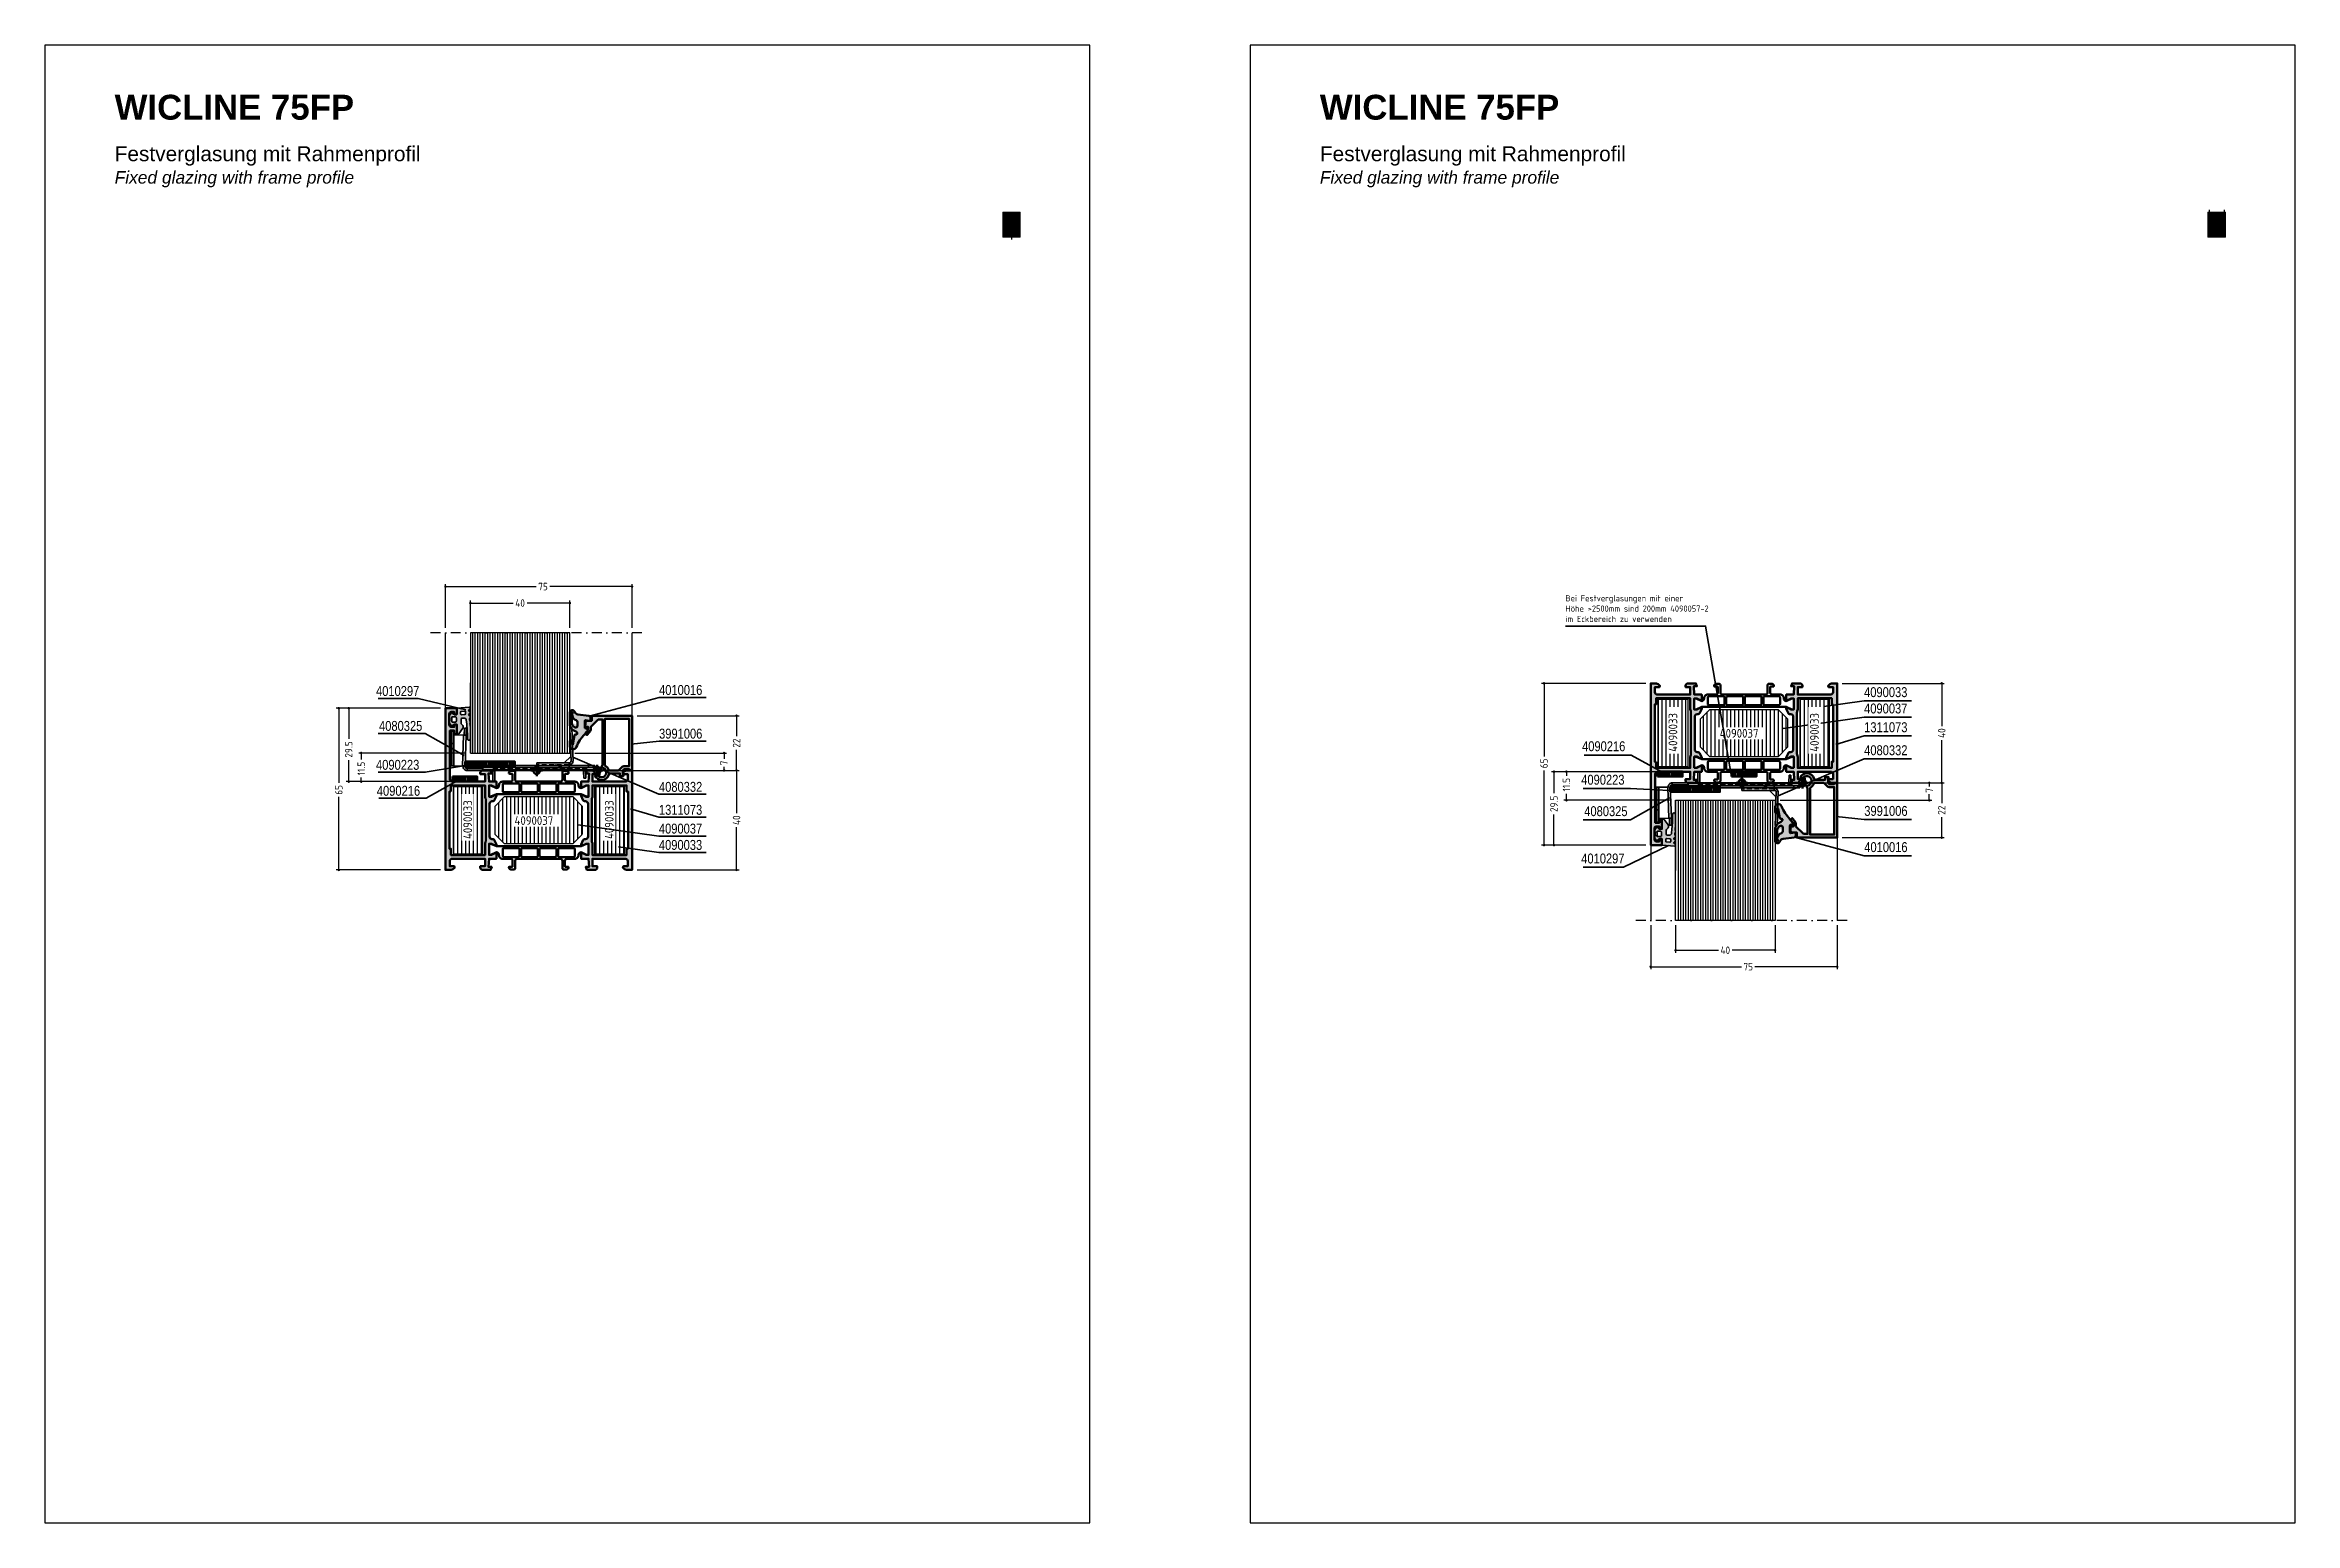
# Model space of a CAD drawing. Header units: millimetres. Extents: x -103 to 3427, y 224 to 818.
# Drawn here: x -103 to 801, y 224 to 818 of the extents above; entities that cross this region are included whole.
import ezdxf
from ezdxf.enums import TextEntityAlignment as Align

# ---------------------------------------------------------------- set-up
doc = ezdxf.new("R2010")
doc.units = ezdxf.units.MM
for name, pattern in [('ACDINWELD', [3, 2, -1]), ('DASHDOT', [8, 4, -2, 0, -2]), ('DASHDOT2', [12.7, 6.35, -3.175, 0, -3.175])]:
    doc.linetypes.add(name, pattern=pattern)
for name, color, linetype in [('04TXT', 2, 'Continuous'), ('AM_6', 2, 'Continuous'), ('AM_8', 1, 'Continuous'), ('CENTER', 7, 'Continuous'), ('CONT2', 2, 'Continuous'), ('GLAS', 7, 'Continuous'), ('THICKNESS2', 7, 'Continuous'), ('WBC-GER-ENG', 7, 'Continuous')]:
    doc.layers.add(name, color=color, linetype=linetype)
for name, color, linetype, lineweight in [('AM_0', 7, 'Continuous', 50), ('AM_5', 3, 'Continuous', 25), ('AM_C', 2, 'Continuous', 50), ('AM_C-A', 50, 'Continuous', 50), ('AM_S', 7, 'Continuous', 50), ('AM_SP', 30, 'Continuous', 50), ('Cent4', 10, 'DASHDOT2', 13), ('Cont3', 70, 'Continuous', 18), ('Cont4', 10, 'Continuous', 13), ('Docu-AM_8', 1, 'Continuous', 25), ('PNR', 2, 'Continuous', 35), ('Shellsafeguard', 2, 'Continuous', 35), ('Shellsafeguard-tool', 3, 'Continuous', 25), ('X_COMP_CONT_GASKET', 50, 'Continuous', 35), ('X_COMP_HATCH_GASKET', 246, 'Continuous', 25), ('X_INS_BLOCK', 7, 'Continuous', 20)]:
    doc.layers.add(name, color=color, linetype=linetype, lineweight=lineweight)
doc.layers.add('BOUND_EXT', color=30, linetype='Continuous', plot=False)
doc.layers.add('EP', color=1, linetype='Continuous', lineweight=50, plot=False)
doc.styles.add('HBS_DIMTEXTSTYLE', font='isocp.shx')
doc.styles.get("Standard").update_dxf_attribs({"font": 'ISOCP.SHX'})
doc.styles.add('SWISS', font='swiss.ttf')
doc.styles.add('SWISSB', font='swissb.ttf')
doc.styles.add('SWISSL', font='swissl.ttf')
doc.dimstyles.new('HBS_Cata_1-1', dxfattribs={"dimtxt": 3, "dimasz": 1, "dimexe": 1, "dimexo": 2, "dimgap": 1, "dimtad": 0, "dimtoh": 1, "dimdec": 1, "dimdsep": 46, "dimtxsty": 'HBS_DIMTEXTSTYLE', "dimblk": 'DOT', "dimcen": 0, "dimclrd": 256, "dimclre": 256, "dimclrt": 2, "dimadec": 0, "dimazin": 2, "dimtp": 0.1, "dimtm": 0.1, "dimtfac": 0.7, "dimtdec": 1, "dimtmove": 0, "dimatfit": 3, "dimldrblk": 'NONE', "dimfxl": 1, "dimlwd": -1, "dimlwe": -1, "dimarcsym": 1})

msp = doc.modelspace()

# ---------------------------------------------------------------- texts
at = {"layer": 'AM_6', "color": 7, "style": 'SWISSB'}
for p in [(-75.07, 788.07), (409.42, 788.07)]:
    msp.add_text('WICLINE 75FP', height=10, dxfattribs=at).set_placement(p)
at = {"layer": 'AM_6', "color": 10, "style": 'SWISSL', "width": 0.8}
for s, p in [('4010016', (143.78, 556.86)), ('4090033', (628.2, 555.98)), ('4090037', (628.2, 549.42)), ('4080325', (31.21, 542.41)), ('3991006', (143.78, 539.31)), ('1311073', (628.23, 541.88)), ('4080332', (628.23, 532.64)), ('4080332', (143.74, 517.92)), ('1311073', (143.74, 508.69)), ('4080325', (515.7, 508.15)), ('3991006', (628.27, 508.25)), ('4090037', (143.71, 501.14)), ('4090033', (143.71, 494.58)), ('4010016', (628.27, 493.7))]:
    msp.add_text(s, height=4, dxfattribs=at).set_placement(p)
for s, p in [('4010297', (47.4, 556.43)), ('4090216', (532.22, 534.24)), ('4090223', (47.4, 526.77)), ('4090223', (531.89, 520.79)), ('4090216', (47.73, 516.33)), ('4010297', (531.89, 489.13))]:
    msp.add_text(s, height=4, dxfattribs=at).set_placement(p, align=Align.RIGHT)
at = {"layer": 'AM_6', "insert": (508.16, 596.98), "char_height": 2.5, "attachment_point": 1}
msp.add_mtext_dynamic_manual_height_columns('Bei Festverglasungen mit einer \\PHöhe >2500mm sind 200mm 4090057-2 \\Pim Eckbereich zu verwenden', width=75.5957, gutter_width=12.5, heights=[0], dxfattribs=at)
at = {"layer": 'WBC-GER-ENG', "char_height": 6, "width": 253.5659, "attachment_point": 1, "style": 'SWISS'}
for insert in [(-75.07, 777.37), (409.42, 777.37)]:
    msp.add_mtext('\\pxse0.91667;{\\C40;Festverglasung mit Rahmenprofil\\P\\fSwis721 BT|b0|i1|c0|p34;\\H0.83334x;Fixed glazing with frame profile}', dxfattribs=dict(at, insert=insert))

# ---------------------------------------------------------------- blocks, each defined once
blk = doc.blocks.new('$$_EX')
at = {"layer": 'BOUND_EXT'}
for p, q in [((210, 297), (0, 297)), ((0, 297), (0, 0)), ((210, 0), (210, 297)), ((0, 0), (210, 0))]:
    blk.add_line(p, q, dxfattribs=at)
blk = doc.blocks.new('_Dot')
at = {"color": 0, "linetype": 'ByBlock', "lineweight": -2}
blk.add_line((-0.5, 0), (-1, 0), dxfattribs=at)
at = {"color": 0, "linetype": 'ByBlock', "const_width": 0.5}
blk.add_lwpolyline([(-0.25, 0, 1), (0.25, 0, 1)], format="xyb", close=True, dxfattribs=at)
blk = doc.blocks.new('*D114')
at = {"layer": 'AM_5', "transparency": 16777216}
for p, q in [((132.92, 526.52), (175.92, 526.52)), ((174.92, 525.52), (174.92, 509.33)), ((174.92, 487.52), (174.92, 503.72)), ((134.92, 486.52), (175.92, 486.52))]:
    blk.add_line(p, q, dxfattribs=at)
at = {"layer": 'Defpoints', "color": 0, "transparency": 16777216}
for p in [(130.92, 526.52), (174.92, 526.52), (132.92, 486.52)]:
    blk.add_point(p, dxfattribs=at)
at = {"layer": 'AM_5', "transparency": 16777216}
for p, rotation in [((174.92, 526.52), 90), ((174.92, 486.52), 270)]:
    blk.add_blockref('_Dot', p, dxfattribs=dict(at, rotation=rotation))
at = {"layer": 'AM_5', "color": 2, "transparency": 16777216, "insert": (174.92, 506.52), "char_height": 3, "attachment_point": 5, "rotation": 90, "style": 'HBS_DIMTEXTSTYLE'}
blk.add_mtext('40', dxfattribs=at)
blk = doc.blocks.new('_None')
blk = doc.blocks.new('*D115')
at = {"layer": 'AM_5', "transparency": 16777216}
for p, q in [((134.92, 548.52), (175.92, 548.52)), ((174.92, 547.52), (174.92, 540.3)), ((174.92, 527.52), (174.92, 534.75)), ((132.92, 526.52), (175.92, 526.52))]:
    blk.add_line(p, q, dxfattribs=at)
at = {"layer": 'Defpoints', "color": 0, "transparency": 16777216}
for p in [(132.92, 548.52), (174.92, 548.52), (130.92, 526.52)]:
    blk.add_point(p, dxfattribs=at)
at = {"layer": 'AM_5', "transparency": 16777216}
for p, rotation in [((174.92, 548.52), 90), ((174.92, 526.52), 270)]:
    blk.add_blockref('_Dot', p, dxfattribs=dict(at, rotation=rotation))
at = {"layer": 'AM_5', "color": 2, "transparency": 16777216, "insert": (174.92, 537.52), "char_height": 3, "attachment_point": 5, "rotation": 90, "style": 'HBS_DIMTEXTSTYLE'}
blk.add_mtext('22', dxfattribs=at)
blk = doc.blocks.new('*D116')
at = {"layer": 'AM_5', "transparency": 16777216}
for p, q in [((55.92, 551.52), (14.04, 551.52)), ((15.04, 550.52), (15.04, 521.49)), ((15.04, 487.52), (15.04, 515.89)), ((55.92, 486.52), (14.04, 486.52))]:
    blk.add_line(p, q, dxfattribs=at)
at = {"layer": 'Defpoints', "color": 0, "transparency": 16777216}
for p in [(57.92, 551.52), (15.04, 486.52), (57.92, 486.52)]:
    blk.add_point(p, dxfattribs=at)
at = {"layer": 'AM_5', "transparency": 16777216}
for p, rotation in [((15.04, 551.52), 90), ((15.04, 486.52), 270)]:
    blk.add_blockref('_Dot', p, dxfattribs=dict(at, rotation=rotation))
at = {"layer": 'AM_5', "color": 2, "transparency": 16777216, "insert": (15.04, 518.69), "char_height": 3, "attachment_point": 5, "rotation": 90, "style": 'HBS_DIMTEXTSTYLE'}
blk.add_mtext('65', dxfattribs=at)
blk = doc.blocks.new('4090033x')
at = {"layer": 'AM_8'}
h = blk.add_hatch(dxfattribs=at)
h.set_pattern_fill('ANSI31', color=256, scale=0.5, angle=45)
h.set_pattern_definition([(90, (-662.6117, -355.7814), (-1.5875, 3e-16), [])])
h.paths.add_polyline_path([(123.89, 1342.48), (135.89, 1342.48), (135.89, 1369.48), (123.89, 1369.48)])
at = {"layer": 'AM_6'}
blk.add_lwpolyline([(123.89, 1342.48), (135.89, 1342.48), (135.89, 1369.48), (123.89, 1369.48)], close=True, dxfattribs=at)
at = {"layer": '04TXT', "insert": (128.04, 1348.45), "char_height": 3.5, "attachment_point": 1, "rotation": 90, "bg_fill": 3, "box_fill_scale": 1.2, "bg_fill_color": 256, "bg_fill_transparency": 0}
blk.add_mtext_dynamic_manual_height_columns('{\\C7;4090033}', width=17.3352, gutter_width=12.5, heights=[3.5], dxfattribs=at)
blk = doc.blocks.new('4090037x')
at = {"layer": 'AM_8'}
h = blk.add_hatch(dxfattribs=at)
h.set_pattern_fill('ANSI31', color=256, scale=0.5, angle=45)
h.set_pattern_definition([(90, (-685.7828, -356.0314), (-1.5875, 3e-16), [])])
h.paths.add_polyline_path([(144.64, 1346.48), (140.84, 1350.28), (140.84, 1361.68), (144.64, 1365.48), (172.04, 1365.48), (175.84, 1361.68), (175.84, 1350.28), (172.04, 1346.48)])
at = {"layer": 'AM_6'}
blk.add_lwpolyline([(175.84, 1350.28), (172.04, 1346.48), (144.64, 1346.48), (140.84, 1350.28), (140.84, 1361.68), (144.64, 1365.48), (172.04, 1365.48), (175.84, 1361.68), (175.84, 1350.33)], dxfattribs=at)
at = {"layer": '04TXT', "insert": (148.61, 1357.62), "char_height": 3.5, "attachment_point": 1, "bg_fill": 3, "box_fill_scale": 1.2, "bg_fill_color": 256, "bg_fill_transparency": 0}
blk.add_mtext_dynamic_manual_height_columns('{\\C7;4090037}', width=17.6993, gutter_width=12.5, heights=[3.5], dxfattribs=at)
blk = doc.blocks.new('Opening01')
at = {"layer": 'AM_0', "ltscale": 0.1}
h = blk.add_hatch(color=256, dxfattribs=at)
h.set_gradient(color1=(173, 173, 173), rotation=135, centered=1, tint=1, name='CURVED')
h.paths.add_polyline_path([(189, 258.4), (196, 258.4), (196, 268.4), (189, 268.4)])
at = {"layer": 'Cont3'}
blk.add_lwpolyline([(189, 258.4), (196, 258.4), (196, 268.4), (189, 268.4)], close=True, dxfattribs=at)
at = {"layer": 'Cont4'}
blk.add_lwpolyline([(190.9, 262.3), (194.1, 263.4), (190.9, 263.4), (194.1, 264.5)], dxfattribs=at)
blk = doc.blocks.new('Linie Konstruktionsschnitt')
at = {"layer": 'CONT2'}
blk.add_line((0, -1), (0, 1), dxfattribs=at)
blk = doc.blocks.new('*D117')
at = {"layer": 'AM_5', "transparency": 16777216}
for p, q in [((65.92, 533.52), (23.04, 533.52)), ((24.04, 532.52), (24.04, 530.89)), ((60.72, 522.02), (23.04, 522.02)), ((24.04, 523.02), (24.04, 523.66))]:
    blk.add_line(p, q, dxfattribs=at)
at = {"layer": 'Defpoints', "color": 0, "transparency": 16777216}
for p in [(24.04, 533.52), (67.92, 533.52), (62.72, 522.02)]:
    blk.add_point(p, dxfattribs=at)
at = {"layer": 'AM_5', "transparency": 16777216}
for p, rotation in [((24.04, 533.52), 90), ((24.04, 522.02), 270)]:
    blk.add_blockref('_Dot', p, dxfattribs=dict(at, rotation=rotation))
at = {"layer": 'AM_5', "color": 2, "transparency": 16777216, "insert": (24.04, 527.27), "char_height": 3, "attachment_point": 5, "rotation": 90, "style": 'HBS_DIMTEXTSTYLE'}
blk.add_mtext('11.5', dxfattribs=at)
blk = doc.blocks.new('*D118')
at = {"layer": 'AM_5', "transparency": 16777216}
for p, q in [((109.92, 533.52), (170.92, 533.52)), ((114.77, 526.52), (170.92, 526.52)), ((169.92, 532.52), (169.92, 531.12)), ((169.92, 527.52), (169.92, 527.92))]:
    blk.add_line(p, q, dxfattribs=at)
at = {"layer": 'Defpoints', "color": 0, "transparency": 16777216}
for p in [(107.92, 533.52), (112.77, 526.52), (169.92, 533.52)]:
    blk.add_point(p, dxfattribs=at)
at = {"layer": 'AM_5', "transparency": 16777216}
for p, rotation in [((169.92, 533.52), 90), ((169.92, 526.52), 270)]:
    blk.add_blockref('_Dot', p, dxfattribs=dict(at, rotation=rotation))
at = {"layer": 'AM_5', "color": 2, "transparency": 16777216, "insert": (169.92, 529.52), "char_height": 3, "attachment_point": 5, "rotation": 90, "style": 'HBS_DIMTEXTSTYLE'}
blk.add_mtext('7', dxfattribs=at)
blk = doc.blocks.new('*D119')
at = {"layer": 'AM_5', "transparency": 16777216}
for p, q in [((55.92, 551.52), (18.04, 551.52)), ((19.04, 550.52), (19.04, 539.21)), ((19.04, 523.02), (19.04, 530.7)), ((58.72, 522.02), (18.04, 522.02))]:
    blk.add_line(p, q, dxfattribs=at)
at = {"layer": 'Defpoints', "color": 0, "transparency": 16777216}
for p in [(19.04, 551.52), (57.92, 551.52), (60.72, 522.02)]:
    blk.add_point(p, dxfattribs=at)
at = {"layer": 'AM_5', "transparency": 16777216}
for p, rotation in [((19.04, 551.52), 90), ((19.04, 522.02), 270)]:
    blk.add_blockref('_Dot', p, dxfattribs=dict(at, rotation=rotation))
at = {"layer": 'AM_5', "color": 2, "transparency": 16777216, "insert": (19.04, 534.95), "char_height": 3, "attachment_point": 5, "rotation": 90, "style": 'HBS_DIMTEXTSTYLE'}
blk.add_mtext('29.5', dxfattribs=at)
blk = doc.blocks.new('A-1311073_docu_wos')
at = {"layer": 'Docu-AM_8'}
h = blk.add_hatch(color=256, dxfattribs=at)
edge = h.paths.add_edge_path()
edge.add_line((20.5, 29.8), (19.77, 28.19))
edge.add_arc((18.86, 28.6), 1, 270, 335.55605, ccw=False)
edge.add_line((18.86, 27.6), (18.7, 27.6))
edge.add_arc((18.7, 26.6), 1, 90, 180)
edge.add_line((17.7, 26.6), (17.7, 13.4))
edge.add_arc((18.7, 13.4), 1, 180, 270)
edge.add_line((18.7, 12.4), (18.86, 12.4))
edge.add_arc((18.86, 11.4), 1, 24.44395, 90, ccw=False)
edge.add_line((19.77, 11.81), (20.5, 10.2))
edge.add_line((20.5, 10.2), (20.5, 9.5))
edge.add_line((20.5, 9.5), (18.3, 10.5))
edge.add_line((18.3, 10.5), (17.5, 10.5))
edge.add_line((17.5, 10.5), (17.5, 6.1))
edge.add_line((17.5, 6.1), (18.3, 6.1))
edge.add_line((18.3, 6.1), (20.5, 7.1))
edge.add_line((20.5, 7.1), (20.5, 4.5))
edge.add_line((20.5, 4.5), (17.5, 4.5))
edge.add_line((17.5, 4.5), (17.28, 1.2))
edge.add_line((17.28, 1.2), (18.59, 1.2))
edge.add_line((18.59, 1.2), (18.15, 0))
edge.add_line((18.15, 0), (15, 0))
edge.add_arc((15, 1), 1, 180, 270, ccw=False)
edge.add_line((14, 1), (14, 1.5))
edge.add_line((14, 1.5), (15.9, 1.5))
edge.add_line((15.9, 1.5), (15.9, 4.5))
edge.add_line((15.9, 4.5), (2.7, 4.5))
edge.add_arc((2.7, 3.5), 1, 90, 180)
edge.add_line((1.7, 3.5), (1.7, 1.5))
edge.add_line((1.7, 1.5), (3.5, 1.5))
edge.add_line((3.5, 1.5), (3.71, 0.99))
edge.add_line((3.71, 0.99), (3.31, 0.59))
edge.add_arc((1.9, 2), 2, 270, 315, ccw=False)
edge.add_line((1.9, 0), (0, 0))
edge.add_line((0, 0), (0, 65))
edge.add_line((0, 65), (4.5, 65))
edge.add_line((4.5, 65), (4.5, 62.5))
edge.add_line((4.5, 62.5), (3.5, 62.5))
edge.add_line((3.5, 62.5), (3.5, 63.5))
edge.add_line((3.5, 63.5), (2.3, 63.5))
edge.add_arc((2.3, 62.7), 0.8, 90, 180)
edge.add_line((1.5, 62.7), (1.5, 58.3))
edge.add_arc((2.3, 58.3), 0.8, 180, 270)
edge.add_line((2.3, 57.5), (3.5, 57.5))
edge.add_line((3.5, 57.5), (3.5, 58.5))
edge.add_line((3.5, 58.5), (4.5, 58.5))
edge.add_line((4.5, 58.5), (4.5, 55))
edge.add_arc((4, 55), 0.5, -180, 0, ccw=False)
edge.add_line((3.5, 55), (3.5, 56))
edge.add_line((3.5, 56), (1.8, 56))
edge.add_line((1.8, 56), (1.8, 36.5))
edge.add_arc((2.8, 36.5), 1, 180, 270)
edge.add_line((2.8, 35.5), (15.9, 35.5))
edge.add_line((15.9, 35.5), (15.9, 38.5))
edge.add_line((15.9, 38.5), (14, 38.5))
edge.add_line((14, 38.5), (14, 39))
edge.add_arc((15, 39), 1, 90, 180, ccw=False)
edge.add_line((15, 40), (18.15, 40))
edge.add_line((18.15, 40), (18.59, 38.8))
edge.add_line((18.59, 38.8), (17.28, 38.8))
edge.add_line((17.28, 38.8), (17.5, 35.5))
edge.add_line((17.5, 35.5), (20.5, 35.5))
edge.add_line((20.5, 35.5), (20.5, 32.9))
edge.add_line((20.5, 32.9), (18.3, 33.9))
edge.add_line((18.3, 33.9), (17.5, 33.9))
edge.add_line((17.5, 33.9), (17.5, 29.5))
edge.add_line((17.5, 29.5), (18.3, 29.5))
edge.add_line((18.3, 29.5), (20.5, 30.5))
edge.add_line((20.5, 30.5), (20.5, 29.8))
edge = h.paths.add_edge_path(flags=0)
edge.add_line((2.2, 31.5), (2.2, 34))
edge.add_line((2.2, 34), (15.9, 34))
edge.add_line((15.9, 34), (15.9, 29.65))
edge.add_arc((17.95, 29.65), 2.05, 180, 205.6256)
edge.add_arc((15.2, 28.33), 1, 0, 25.6256, ccw=False)
edge.add_line((16.2, 28.33), (16.2, 11.67))
edge.add_arc((15.2, 11.67), 1, -25.6256, 0, ccw=False)
edge.add_arc((17.95, 10.35), 2.05, 154.3744, 180)
edge.add_line((15.9, 10.35), (15.9, 6))
edge.add_line((15.9, 6), (2.2, 6))
edge.add_line((2.2, 6), (2.2, 8.5))
edge.add_line((2.2, 8.5), (1.6, 8.5))
edge.add_line((1.6, 8.5), (1.6, 31.5))
edge.add_line((1.6, 31.5), (2.2, 31.5))
h = blk.add_hatch(color=256, dxfattribs=at)
edge = h.paths.add_edge_path()
edge.add_line((54.5, 29.8), (54.5, 30.5))
edge.add_line((54.5, 30.5), (56.7, 29.5))
edge.add_line((56.7, 29.5), (57.5, 29.5))
edge.add_line((57.5, 29.5), (57.5, 33.9))
edge.add_line((57.5, 33.9), (56.7, 33.9))
edge.add_line((56.7, 33.9), (54.5, 32.9))
edge.add_line((54.5, 32.9), (54.5, 35.5))
edge.add_line((54.5, 35.5), (57.5, 35.5))
edge.add_line((57.5, 35.5), (57.72, 38.8))
edge.add_line((57.72, 38.8), (56.41, 38.8))
edge.add_line((56.41, 38.8), (56.85, 40))
edge.add_line((56.85, 40), (60, 40))
edge.add_arc((60, 39), 1, 360, 450, ccw=False)
edge.add_line((61, 39), (61, 38.5))
edge.add_line((61, 38.5), (59.1, 38.5))
edge.add_line((59.1, 38.5), (59.1, 35.5))
edge.add_line((59.1, 35.5), (72.3, 35.5))
edge.add_arc((72.3, 36.5), 1, 270, 360)
edge.add_line((73.3, 36.5), (73.3, 38.5))
edge.add_line((73.3, 38.5), (71.5, 38.5))
edge.add_line((71.5, 38.5), (71.29, 39.01))
edge.add_line((71.29, 39.01), (71.69, 39.41))
edge.add_arc((73.1, 38), 2, 450, 495, ccw=False)
edge.add_line((73.1, 40), (75, 40))
edge.add_line((75, 40), (75, 0))
edge.add_line((75, 0), (73.1, 0))
edge.add_arc((73.1, 2), 2, 225, 270, ccw=False)
edge.add_line((71.69, 0.59), (71.29, 0.99))
edge.add_line((71.29, 0.99), (71.5, 1.5))
edge.add_line((71.5, 1.5), (73.3, 1.5))
edge.add_line((73.3, 1.5), (73.3, 3.5))
edge.add_arc((72.3, 3.5), 1, 360, 450)
edge.add_line((72.3, 4.5), (59.1, 4.5))
edge.add_line((59.1, 4.5), (59.1, 1.5))
edge.add_line((59.1, 1.5), (61, 1.5))
edge.add_line((61, 1.5), (61, 1))
edge.add_arc((60, 1), 1, 270, 360, ccw=False)
edge.add_line((60, 0), (56.85, 0))
edge.add_line((56.85, 0), (56.41, 1.2))
edge.add_line((56.41, 1.2), (57.72, 1.2))
edge.add_line((57.72, 1.2), (57.5, 4.5))
edge.add_line((57.5, 4.5), (54.5, 4.5))
edge.add_line((54.5, 4.5), (54.5, 7.1))
edge.add_line((54.5, 7.1), (56.7, 6.1))
edge.add_line((56.7, 6.1), (57.5, 6.1))
edge.add_line((57.5, 6.1), (57.5, 10.5))
edge.add_line((57.5, 10.5), (56.7, 10.5))
edge.add_line((56.7, 10.5), (54.5, 9.5))
edge.add_line((54.5, 9.5), (54.5, 10.2))
edge.add_line((54.5, 10.2), (55.23, 11.81))
edge.add_arc((56.14, 11.4), 1, 450, 515.55605, ccw=False)
edge.add_line((56.14, 12.4), (56.3, 12.4))
edge.add_arc((56.3, 13.4), 1, 270, 360)
edge.add_line((57.3, 13.4), (57.3, 26.6))
edge.add_arc((56.3, 26.6), 1, 360, 450)
edge.add_line((56.3, 27.6), (56.14, 27.6))
edge.add_arc((56.14, 28.6), 1, 204.44395, 270, ccw=False)
edge.add_line((55.23, 28.19), (54.5, 29.8))
edge = h.paths.add_edge_path(flags=0)
edge.add_line((73.4, 8.5), (73.4, 31.5))
edge.add_line((73.4, 31.5), (72.8, 31.5))
edge.add_line((72.8, 31.5), (72.8, 34))
edge.add_line((72.8, 34), (59.1, 34))
edge.add_line((59.1, 34), (59.1, 29.65))
edge.add_arc((57.05, 29.65), 2.05, 334.3744, 360, ccw=False)
edge.add_arc((59.8, 28.33), 1, 514.3744, 540)
edge.add_line((58.8, 28.33), (58.8, 11.67))
edge.add_arc((59.8, 11.67), 1, 540, 565.6256)
edge.add_arc((57.05, 10.35), 2.05, 360, 385.6256, ccw=False)
edge.add_line((59.1, 10.35), (59.1, 6))
edge.add_line((59.1, 6), (72.8, 6))
edge.add_line((72.8, 6), (72.8, 8.5))
edge.add_line((72.8, 8.5), (73.4, 8.5))
at = {"layer": 'AM_S'}
for points in [[(20.5, 29.8), (19.77, 28.19, -0.294108), (18.86, 27.6), (18.7, 27.6, 0.414214), (17.7, 26.6), (17.7, 13.4, 0.414214), (18.7, 12.4), (18.86, 12.4, -0.294108), (19.77, 11.81), (20.5, 10.2), (20.5, 9.5), (18.3, 10.5), (17.5, 10.5), (17.5, 6.1), (18.3, 6.1), (20.5, 7.1), (20.5, 4.5), (17.5, 4.5), (17.28, 1.2), (18.59, 1.2), (18.15, 0), (15, 0, -0.414214), (14, 1), (14, 1.5), (15.9, 1.5), (15.9, 4.5), (2.7, 4.5, 0.414214), (1.7, 3.5), (1.7, 1.5), (3.5, 1.5), (3.71, 0.99), (3.31, 0.59, -0.198912), (1.9, 0), (0, 0), (0, 65), (4.5, 65), (4.5, 62.5), (3.5, 62.5), (3.5, 63.5), (2.3, 63.5, 0.414214), (1.5, 62.7), (1.5, 58.3, 0.414214), (2.3, 57.5), (3.5, 57.5), (3.5, 58.5), (4.5, 58.5), (4.5, 55, -1), (3.5, 55), (3.5, 56), (1.8, 56), (1.8, 36.5, 0.414214), (2.8, 35.5), (15.9, 35.5), (15.9, 38.5), (14, 38.5), (14, 39, -0.414214), (15, 40), (18.15, 40), (18.59, 38.8), (17.28, 38.8), (17.5, 35.5), (20.5, 35.5), (20.5, 32.9), (18.3, 33.9), (17.5, 33.9), (17.5, 29.5), (18.3, 29.5), (20.5, 30.5), (20.5, 29.8)], [(54.5, 29.8), (54.5, 30.5), (56.7, 29.5), (57.5, 29.5), (57.5, 33.9), (56.7, 33.9), (54.5, 32.9), (54.5, 35.5), (57.5, 35.5), (57.72, 38.8), (56.41, 38.8), (56.85, 40), (60, 40, -0.414214), (61, 39), (61, 38.5), (59.1, 38.5), (59.1, 35.5), (72.3, 35.5, 0.414214), (73.3, 36.5), (73.3, 38.5), (71.5, 38.5), (71.29, 39.01), (71.69, 39.41, -0.198912), (73.1, 40), (75, 40), (75, 0), (73.1, 0, -0.198912), (71.69, 0.59), (71.29, 0.99), (71.5, 1.5), (73.3, 1.5), (73.3, 3.5, 0.414214), (72.3, 4.5), (59.1, 4.5), (59.1, 1.5), (61, 1.5), (61, 1, -0.414214), (60, 0), (56.85, 0), (56.41, 1.2), (57.72, 1.2), (57.5, 4.5), (54.5, 4.5), (54.5, 7.1), (56.7, 6.1), (57.5, 6.1), (57.5, 10.5), (56.7, 10.5), (54.5, 9.5), (54.5, 10.2), (55.23, 11.81, -0.294108), (56.14, 12.4), (56.3, 12.4, 0.414214), (57.3, 13.4), (57.3, 26.6, 0.414214), (56.3, 27.6), (56.14, 27.6, -0.294108), (55.23, 28.19), (54.5, 29.8)], [(2.2, 31.5), (2.2, 34), (15.9, 34), (15.9, 29.65, 0.112281), (16.1, 28.76, -0.112281), (16.2, 28.33), (16.2, 11.67, -0.112281), (16.1, 11.24, 0.112281), (15.9, 10.35), (15.9, 6), (2.2, 6), (2.2, 8.5), (1.6, 8.5), (1.6, 31.5), (2.2, 31.5)], [(73.4, 8.5), (73.4, 31.5), (72.8, 31.5), (72.8, 34), (59.1, 34), (59.1, 29.65, -0.112281), (58.9, 28.76, 0.112281), (58.8, 28.33), (58.8, 11.67, 0.112281), (58.9, 11.24, -0.112281), (59.1, 10.35), (59.1, 6), (72.8, 6), (72.8, 8.5), (73.4, 8.5)]]:
    blk.add_lwpolyline(points, format="xyb", close=True, dxfattribs=at)
at = {"layer": 'AM_SP'}
for points in [[(54.5, 32.9), (54.5, 32.95), (56.5, 33.95), (57.5, 33.95), (57.5, 29.45), (56.5, 29.45), (54.5, 30.45), (54.5, 30.5), (20.5, 30.5), (20.5, 30.45), (18.5, 29.45), (17.5, 29.45), (17.5, 33.95), (18.5, 33.95), (20.5, 32.95), (20.5, 32.9, 0.414214), (21.5, 33.9), (21.5, 34, -0.414214), (23, 35.5), (26.2, 35.5, 0.414214), (27, 36.3), (27, 38.5, 0.414214), (26.8, 38.7), (25.7, 38.7, -0.414214), (25.5, 38.9), (25.5, 39, -0.414214), (26.3, 39.8), (27.5, 39.8, -0.414214), (28, 39.3), (28, 36.3, 0.414214), (28.8, 35.5), (46.2, 35.5, 0.414214), (47, 36.3), (47, 39.3, -0.414214), (47.5, 39.8), (48.7, 39.8, -0.414214), (49.5, 39), (49.5, 38.9, -0.414214), (49.3, 38.7), (48.2, 38.7, 0.414214), (48, 38.5), (48, 36.3, 0.414214), (48.8, 35.5), (52, 35.5, -0.414214), (53.5, 34), (53.5, 33.9, 0.414214), (54.5, 32.9)], [(23, 31.7), (23, 34.3, -0.414214), (23.5, 34.8), (29.2, 34.8, -0.414214), (29.7, 34.3), (29.7, 31.7, -0.414214), (29.2, 31.2), (23.5, 31.2, -0.414214), (23, 31.7)], [(30.4, 31.7), (30.4, 34.3, -0.414214), (30.9, 34.8), (36.65, 34.8, -0.414214), (37.15, 34.3), (37.15, 31.7, -0.414214), (36.65, 31.2), (30.9, 31.2, -0.414214), (30.4, 31.7)], [(44.6, 31.7, -0.414214), (44.1, 31.2), (38.35, 31.2, -0.414214), (37.85, 31.7), (37.85, 34.3, -0.414214), (38.35, 34.8), (44.1, 34.8, -0.414214), (44.6, 34.3), (44.6, 31.7)], [(45.3, 31.7), (45.3, 34.3, -0.414214), (45.8, 34.8), (51.5, 34.8, -0.414214), (52, 34.3), (52, 31.7, -0.414214), (51.5, 31.2), (45.8, 31.2, -0.414214), (45.3, 31.7)], [(54.5, 7.1), (54.5, 7.05), (56.5, 6.05), (57.5, 6.05), (57.5, 10.55), (56.5, 10.55), (54.5, 9.55), (54.5, 9.5), (20.5, 9.5), (20.5, 9.55), (18.5, 10.55), (17.5, 10.55), (17.5, 6.05), (18.5, 6.05), (20.5, 7.05), (20.5, 7.1, -0.414214), (21.5, 6.1), (21.5, 6, 0.414214), (23, 4.5), (26.2, 4.5, -0.414214), (27, 3.7), (27, 1.5, -0.414214), (26.8, 1.3), (25.7, 1.3, 0.414214), (25.5, 1.1), (25.5, 1, 0.414214), (26.3, 0.2), (27.5, 0.2, 0.414214), (28, 0.7), (28, 3.7, -0.414214), (28.8, 4.5), (46.2, 4.5, -0.414214), (47, 3.7), (47, 0.7, 0.414214), (47.5, 0.2), (48.7, 0.2, 0.414214), (49.5, 1), (49.5, 1.1, 0.414214), (49.3, 1.3), (48.2, 1.3, -0.414214), (48, 1.5), (48, 3.7, -0.414214), (48.8, 4.5), (52, 4.5, 0.414214), (53.5, 6), (53.5, 6.1, -0.414214), (54.5, 7.1)], [(23, 8.3), (23, 5.7, 0.414214), (23.5, 5.2), (29.2, 5.2, 0.414214), (29.7, 5.7), (29.7, 8.3, 0.414214), (29.2, 8.8), (23.5, 8.8, 0.414214), (23, 8.3)], [(30.4, 8.3), (30.4, 5.7, 0.414214), (30.9, 5.2), (36.65, 5.2, 0.414214), (37.15, 5.7), (37.15, 8.3, 0.414214), (36.65, 8.8), (30.9, 8.8, 0.414214), (30.4, 8.3)], [(44.6, 8.3, 0.414214), (44.1, 8.8), (38.35, 8.8, 0.414214), (37.85, 8.3), (37.85, 5.7, 0.414214), (38.35, 5.2), (44.1, 5.2, 0.414214), (44.6, 5.7), (44.6, 8.3)], [(45.3, 8.3), (45.3, 5.7, 0.414214), (45.8, 5.2), (51.5, 5.2, 0.414214), (52, 5.7), (52, 8.3, 0.414214), (51.5, 8.8), (45.8, 8.8, 0.414214), (45.3, 8.3)]]:
    blk.add_lwpolyline(points, format="xyb", close=True, dxfattribs=at)
blk = doc.blocks.new('EP')
at = {"layer": 'EP'}
for points in [[(-1.43, 0), (0, 0), (0, 1.43, 0.414214)], [(1.43, 0), (0, 0), (0, -1.43, 0.414214)]]:
    blk.add_hatch(color=256, dxfattribs=at).paths.add_polyline_path(points)
for q in [(-2.29, 0), (0, 2.29), (2.29, 0), (0, -2.29)]:
    blk.add_line((0, 0), q, dxfattribs=at)
blk.add_circle((0, 0), 1.43, dxfattribs=at)
blk = doc.blocks.new('4080325_Side')
at = {"layer": 'Cent4', "color": 1}
blk.add_line((-2.72, 23.5), (1.13, 23.5), dxfattribs=at)
at = {"layer": 'Shellsafeguard'}
for p, q in [((-10.84, 58.7), (-15.84, 58.7)), ((-15.84, 58.7), (-15.84, 57.9)), ((-10.84, 57.9), (-15.84, 57.9)), ((-14.34, 57.9), (-14.34, 57.7)), ((-1.79, 57.7), (-14.34, 57.7)), ((-14.34, 57.7), (-14.2, 53.7)), ((-1.79, 58.7), (-10.84, 58.7)), ((-10.84, 58.7), (-10.84, 57.9)), ((-10.84, 57.9), (-1.79, 57.9)), ((-1.79, 57.9), (-1.79, 58.7)), ((-1.79, 57.7), (-1.79, 57.9)), ((-1.66, 54.14), (-1.79, 57.7)), ((-14.19, 53.5), (-16.99, 53.41)), ((-16.99, 53.41), (-16.96, 52.61)), ((-14.16, 52.7), (-16.96, 52.61)), ((-14.2, 53.7), (-1.66, 54.14)), ((-14.2, 53.7), (-14.16, 52.7)), ((-14.16, 52.7), (-1.63, 53.14)), ((-3.36, 53.02), (-2.93, 52.99)), ((-0.86, 50.42), (-3.36, 53.02)), ((-1.52, 53.04), (-2.93, 52.99)), ((-2.93, 52.99), (-0.9, 50.89)), ((-2, 3.5), (-2, 46)), ((-2, 46), (-1.2, 46)), ((-1.66, 54.14), (-1.63, 53.14)), ((-1.14, 46), (-1.2, 46)), ((-1.2, 46), (-1.2, 3.5)), ((-1.14, 41.75), (-1.14, 46)), ((-0.29, 46), (-1.14, 46)), ((-0.9, 50.89), (-0.9, 52.44)), ((-0.9, 50.89), (-0.86, 50.42)), ((-0.8, 46), (-0.8, 52.34)), ((-0.8, 52.34), (0, 52.34)), ((-0.29, 41.45), (-0.29, 46)), ((-0.29, 46), (0, 46)), ((0, 46), (0, 52.34)), ((0, 1), (0, 46)), ((-1.14, 41.75), (-1.2, 41.75)), ((-1.2, 40.25), (-1.14, 40.25)), ((-1.14, 38.75), (-1.2, 38.75)), ((-1.2, 37.25), (-1.14, 37.25)), ((-0.72, 41.75), (-1.14, 41.75)), ((-1.14, 38.75), (-1.14, 40.25)), ((-1.14, 40.25), (-0.72, 40.25)), ((-0.72, 38.75), (-1.14, 38.75)), ((-1.14, 35.75), (-1.14, 37.25)), ((-1.14, 37.25), (-0.72, 37.25)), ((-0.86, 41.45), (-0.86, 40.55)), ((-0.86, 38.45), (-0.86, 37.55)), ((-0.29, 38.45), (-0.29, 40.55)), ((-0.29, 35.45), (-0.29, 37.55)), ((0.2, 41.2), (0.2, 42)), ((0.2, 42), (4.5, 42)), ((0.2, 41.2), (4.5, 41.2)), ((4.5, 41.2), (4.5, 42)), ((-1.14, 35.75), (-1.2, 35.75)), ((-1.2, 34.25), (-1.14, 34.25)), ((-1.14, 32.75), (-1.2, 32.75)), ((-1.2, 31.25), (-1.14, 31.25)), ((-1.14, 29.75), (-1.2, 29.75)), ((-1.2, 28.25), (-1.14, 28.25)), ((-0.72, 35.75), (-1.14, 35.75)), ((-1.14, 32.75), (-1.14, 34.25)), ((-1.14, 34.25), (-0.72, 34.25)), ((-0.72, 32.75), (-1.14, 32.75)), ((-1.14, 29.75), (-1.14, 31.25)), ((-1.14, 31.25), (-0.72, 31.25)), ((-0.72, 29.75), (-1.14, 29.75)), ((-1.14, 26.75), (-1.14, 28.25)), ((-1.14, 28.25), (-0.72, 28.25)), ((-0.86, 35.45), (-0.86, 34.55)), ((-0.86, 32.45), (-0.86, 31.55)), ((-0.86, 29.45), (-0.86, 28.55)), ((-0.29, 32.45), (-0.29, 34.55)), ((-0.29, 29.45), (-0.29, 31.55)), ((-0.29, 26.45), (-0.29, 28.55)), ((-1.14, 26.75), (-1.2, 26.75)), ((-1.2, 25.25), (-1.14, 25.25)), ((-1.14, 23.75), (-1.2, 23.75)), ((-1.2, 22.25), (-1.14, 22.25)), ((-1.14, 20.75), (-1.2, 20.75)), ((-1.2, 19.25), (-1.14, 19.25)), ((-0.72, 26.75), (-1.14, 26.75)), ((-1.14, 23.75), (-1.14, 25.25)), ((-1.14, 25.25), (-0.72, 25.25)), ((-0.72, 23.75), (-1.14, 23.75)), ((-1.14, 20.75), (-1.14, 22.25)), ((-1.14, 22.25), (-0.72, 22.25)), ((-0.72, 20.75), (-1.14, 20.75)), ((-1.14, 17.75), (-1.14, 19.25)), ((-1.14, 19.25), (-0.72, 19.25)), ((-0.86, 26.45), (-0.86, 25.55)), ((-0.86, 23.45), (-0.86, 22.55)), ((-0.86, 20.45), (-0.86, 19.55)), ((-0.29, 23.45), (-0.29, 25.55)), ((-0.29, 20.45), (-0.29, 22.55)), ((-0.29, 17.45), (-0.29, 19.55)), ((-1.14, 17.75), (-1.2, 17.75)), ((-1.2, 16.25), (-1.14, 16.25)), ((-1.14, 14.75), (-1.2, 14.75)), ((-1.2, 13.25), (-1.14, 13.25)), ((-1.14, 11.75), (-1.2, 11.75)), ((-1.2, 10.25), (-1.14, 10.25)), ((-0.72, 17.75), (-1.14, 17.75)), ((-1.14, 14.75), (-1.14, 16.25)), ((-1.14, 16.25), (-0.72, 16.25)), ((-0.72, 14.75), (-1.14, 14.75)), ((-1.14, 11.75), (-1.14, 13.25)), ((-1.14, 13.25), (-0.72, 13.25)), ((-0.72, 11.75), (-1.14, 11.75)), ((-1.14, 8.75), (-1.14, 10.25)), ((-1.14, 10.25), (-0.72, 10.25)), ((-0.86, 17.45), (-0.86, 16.55)), ((-0.86, 14.45), (-0.86, 13.55)), ((-0.86, 11.45), (-0.86, 10.55)), ((-0.29, 14.45), (-0.29, 16.55)), ((-0.29, 11.45), (-0.29, 13.55)), ((-0.29, 8.45), (-0.29, 10.55)), ((-2, 1), (-2, 3.5)), ((-2, 3.5), (-1.2, 3.5)), ((-1.2, 1), (-2, 1)), ((-1.14, 8.75), (-1.2, 8.75)), ((-1.2, 7.25), (-1.14, 7.25)), ((-1.14, 5.75), (-1.2, 5.75)), ((-1.2, 4.25), (-1.14, 4.25)), ((-1.2, 3.5), (-1.2, 1)), ((-1.14, 1), (-1.2, 1)), ((-0.72, 8.75), (-1.14, 8.75)), ((-1.14, 5.75), (-1.14, 7.25)), ((-1.14, 7.25), (-0.72, 7.25)), ((-0.72, 5.75), (-1.14, 5.75)), ((-1.14, 1), (-1.14, 4.25)), ((-1.14, 4.25), (-0.72, 4.25)), ((-0.29, 1), (-1.14, 1)), ((-0.86, 8.45), (-0.86, 7.55)), ((-0.86, 5.45), (-0.86, 4.55)), ((-0.8, -0.2), (-0.8, 1)), ((-0.29, 5.45), (-0.29, 7.55)), ((-0.29, 1), (-0.29, 4.55)), ((-0.29, 1), (0, 1)), ((0, -0.2), (0, 1)), ((0.21, 4.7), (0.23, 5.5)), ((3.1, 4.6), (0.21, 4.7)), ((0.23, 5.5), (3.13, 5.4)), ((3.13, 5.4), (3.1, 4.6)), ((0, -0.2), (-0.8, -0.2)), ((0.22, -0.4), (1.99, -0.24)), ((0.29, -1.2), (0.22, -0.4)), ((0.29, -1.2), (2.06, -1.04)), ((2.06, -1.04), (1.99, -0.24))]:
    blk.add_line(p, q, dxfattribs=at)
for centre, radius, start, end in [((-3.51, 52.88), 0.2, 44, 92), ((-1.6, 52.34), 1.6, 0, 92), ((-1.6, 52.34), 0.8, 0, 92), ((-1.5, 52.44), 0.6, 360, 92), ((-1, 50.28), 0.2, 0, 44), ((0.2, 42.2), 0.2, 180, 270), ((0.2, 42.2), 1, 258.46304, 270), ((0.2, 4.5), 1, 88, 101.53696), ((0.2, 4.5), 0.2, 88, 180), ((0.2, -0.2), 1, 180, 275), ((0.2, -0.2), 0.2, 180, 275)]:
    blk.add_arc(centre, radius, start, end, dxfattribs=at)
at = {"layer": 'Shellsafeguard', "extrusion": (0, 0, -1)}
for centre, major_axis, ratio, start_param, end_param in [((-3.03, 52.89), (-0.007, 0.2), 0.596473, 0, 1.077937), ((-1.62, 52.94), (-0.007, 0.2), 0.596473, 0, 1.077937), ((-1, 52.34), (-0.2, 0), 0.570514, 2.104412, 3.141593), ((-1, 50.79), (-0.2, 0), 0.570514, 2.104412, 3.141593), ((-1.28, 41), (0, -0.75), 0.707107, 3.298445, 4.068888), ((-1.28, 41), (0, 0.75), 0.707107, 2.214297, 2.984741), ((-1.28, 38), (0, 0.75), 0.707107, 0.156852, 0.927295), ((-1.28, 38), (0, 0.75), 0.707107, 2.214297, 2.984741), ((-1.28, 41), (0, -0.75), 0.707107, 4.068888, 5.35589), ((-1.28, 38), (0, -0.75), 0.707107, 4.068888, 5.35589), ((-0.72, 41), (0, 0.75), 0.707107, 0, 0.927295), ((-0.72, 41), (0, -0.75), 0.707107, -0.927295, 0), ((-0.72, 38), (0, 0.75), 0.707107, 0, 0.927295), ((-0.72, 38), (0, -0.75), 0.707107, -0.927295, 0), ((-1.28, 35), (0, -0.75), 0.707107, 3.298445, 4.068888), ((-1.28, 35), (0, 0.75), 0.707107, 2.214297, 2.984741), ((-1.28, 32), (0, -0.75), 0.707107, 3.298445, 4.068888), ((-1.28, 32), (0, 0.75), 0.707107, 2.214297, 2.984741), ((-1.28, 29), (0, 0.75), 0.707107, 0.156852, 0.927295), ((-1.28, 29), (0, 0.75), 0.707107, 2.214297, 2.984741), ((-1.28, 35), (0, -0.75), 0.707107, 4.068888, 5.35589), ((-1.28, 32), (0, -0.75), 0.707107, 4.068888, 5.35589), ((-1.28, 29), (0, -0.75), 0.707107, 4.068888, 5.35589), ((-0.72, 35), (0, 0.75), 0.707107, 0, 0.927295), ((-0.72, 35), (0, -0.75), 0.707107, -0.927295, 0), ((-0.72, 32), (0, 0.75), 0.707107, 0, 0.927295), ((-0.72, 32), (0, -0.75), 0.707107, -0.927295, 0), ((-0.72, 29), (0, 0.75), 0.707107, 0, 0.927295), ((-0.72, 29), (0, -0.75), 0.707107, -0.927295, 0), ((-1.28, 26), (0, -0.75), 0.707107, 3.298445, 4.068888), ((-1.28, 26), (0, 0.75), 0.707107, 2.214297, 2.984741), ((-1.28, 23), (0, 0.75), 0.707107, 0.156852, 0.927295), ((-1.28, 23), (0, 0.75), 0.707107, 2.214297, 2.984741), ((-1.28, 20), (0, -0.75), 0.707107, 3.298445, 4.068888), ((-1.28, 20), (0, 0.75), 0.707107, 2.214297, 2.984741), ((-1.28, 26), (0, -0.75), 0.707107, 4.068888, 5.35589), ((-1.28, 23), (0, -0.75), 0.707107, 4.068888, 5.35589), ((-1.28, 20), (0, -0.75), 0.707107, 4.068888, 5.35589), ((-0.72, 26), (0, 0.75), 0.707107, 0, 0.927295), ((-0.72, 26), (0, -0.75), 0.707107, -0.927295, 0), ((-0.72, 23), (0, -0.75), 0.707107, 3.141593, 4.068888), ((-0.72, 23), (0, -0.75), 0.707107, -0.927295, 0), ((-0.72, 20), (0, 0.75), 0.707107, 0, 0.927295), ((-0.72, 20), (0, -0.75), 0.707107, -0.927295, 0), ((-1.28, 17), (0, 0.75), 0.707107, 0.156852, 0.927295), ((-1.28, 17), (0, 0.75), 0.707107, 2.214297, 2.984741), ((-1.28, 14), (0, 0.75), 0.707107, 0.156852, 0.927295), ((-1.28, 14), (0, 0.75), 0.707107, 2.214297, 2.984741), ((-1.28, 11), (0, -0.75), 0.707107, 3.298445, 4.068888), ((-1.28, 11), (0, 0.75), 0.707107, 2.214297, 2.984741), ((-1.28, 17), (0, -0.75), 0.707107, 4.068888, 5.35589), ((-1.28, 14), (0, -0.75), 0.707107, 4.068888, 5.35589), ((-1.28, 11), (0, -0.75), 0.707107, 4.068888, 5.35589), ((-0.72, 17), (0, 0.75), 0.707107, 0, 0.927295), ((-0.72, 17), (0, -0.75), 0.707107, -0.927295, 0), ((-0.72, 14), (0, -0.75), 0.707107, 3.141593, 4.068888), ((-0.72, 14), (0, 0.75), 0.707107, 2.214297, 3.141593), ((-0.72, 11), (0, 0.75), 0.707107, 0, 0.927295), ((-0.72, 11), (0, -0.75), 0.707107, -0.927295, 0), ((-1.28, 8), (0, -0.75), 0.707107, 3.298445, 4.068888), ((-1.28, 8), (0, 0.75), 0.707107, 2.214297, 2.984741), ((-1.28, 5), (0, -0.75), 0.707107, 3.298445, 4.068888), ((-1.28, 5), (0, 0.75), 0.707107, 2.214297, 2.984741), ((-1.28, 8), (0, -0.75), 0.707107, 4.068888, 5.35589), ((-1.28, 5), (0, -0.75), 0.707107, 4.068888, 5.35589), ((-0.72, 8), (0, 0.75), 0.707107, 0, 0.927295), ((-0.72, 8), (0, 0.75), 0.707107, 2.214297, 3.141593), ((-0.72, 5), (0, 0.75), 0.707107, 0, 0.927295), ((-0.72, 5), (0, 0.75), 0.707107, 2.214297, 3.141593)]:
    blk.add_ellipse(centre, major_axis=major_axis, ratio=ratio, start_param=start_param, end_param=end_param, dxfattribs=at)
at = {"layer": 'Shellsafeguard'}
for points in [[(-0.29, 40.55), (-0.28, 40.57), (-0.27, 40.59), (-0.24, 40.67), (-0.22, 40.73), (-0.2, 40.87), (-0.19, 40.94), (-0.19, 41.06), (-0.2, 41.13), (-0.22, 41.27), (-0.24, 41.33), (-0.27, 41.41), (-0.28, 41.43), (-0.29, 41.45)], [(-0.29, 37.55), (-0.28, 37.57), (-0.27, 37.59), (-0.24, 37.67), (-0.22, 37.73), (-0.2, 37.87), (-0.19, 37.94), (-0.19, 38.06), (-0.2, 38.13), (-0.22, 38.27), (-0.24, 38.33), (-0.27, 38.41), (-0.28, 38.43), (-0.29, 38.45)], [(-0.29, 34.55), (-0.28, 34.57), (-0.27, 34.59), (-0.24, 34.67), (-0.22, 34.73), (-0.2, 34.87), (-0.19, 34.94), (-0.19, 35.06), (-0.2, 35.13), (-0.22, 35.27), (-0.24, 35.33), (-0.27, 35.41), (-0.28, 35.43), (-0.29, 35.45)], [(-0.29, 31.55), (-0.28, 31.57), (-0.27, 31.59), (-0.24, 31.67), (-0.22, 31.73), (-0.2, 31.87), (-0.19, 31.94), (-0.19, 32.06), (-0.2, 32.13), (-0.22, 32.27), (-0.24, 32.33), (-0.27, 32.41), (-0.28, 32.43), (-0.29, 32.45)], [(-0.29, 28.55), (-0.28, 28.57), (-0.27, 28.59), (-0.24, 28.67), (-0.22, 28.73), (-0.2, 28.87), (-0.19, 28.94), (-0.19, 29.06), (-0.2, 29.13), (-0.22, 29.27), (-0.24, 29.33), (-0.27, 29.41), (-0.28, 29.43), (-0.29, 29.45)], [(-0.29, 25.55), (-0.28, 25.57), (-0.27, 25.59), (-0.24, 25.67), (-0.22, 25.73), (-0.2, 25.87), (-0.19, 25.94), (-0.19, 26.06), (-0.2, 26.13), (-0.22, 26.27), (-0.24, 26.33), (-0.27, 26.41), (-0.28, 26.43), (-0.29, 26.45)], [(-0.29, 22.55), (-0.28, 22.57), (-0.27, 22.59), (-0.24, 22.67), (-0.22, 22.73), (-0.2, 22.87), (-0.19, 22.94), (-0.19, 23.06), (-0.2, 23.13), (-0.22, 23.27), (-0.24, 23.33), (-0.27, 23.41), (-0.28, 23.43), (-0.29, 23.45)], [(-0.29, 19.55), (-0.28, 19.57), (-0.27, 19.59), (-0.24, 19.67), (-0.22, 19.73), (-0.2, 19.87), (-0.19, 19.94), (-0.19, 20.06), (-0.2, 20.13), (-0.22, 20.27), (-0.24, 20.33), (-0.27, 20.41), (-0.28, 20.43), (-0.29, 20.45)], [(-0.29, 16.55), (-0.28, 16.57), (-0.27, 16.59), (-0.24, 16.67), (-0.22, 16.73), (-0.2, 16.87), (-0.19, 16.94), (-0.19, 17.06), (-0.2, 17.13), (-0.22, 17.27), (-0.24, 17.33), (-0.27, 17.41), (-0.28, 17.43), (-0.29, 17.45)], [(-0.29, 13.55), (-0.28, 13.57), (-0.27, 13.59), (-0.24, 13.67), (-0.22, 13.73), (-0.2, 13.87), (-0.19, 13.94), (-0.19, 14.06), (-0.2, 14.13), (-0.22, 14.27), (-0.24, 14.33), (-0.27, 14.41), (-0.28, 14.43), (-0.29, 14.45)], [(-0.29, 10.55), (-0.28, 10.57), (-0.27, 10.59), (-0.24, 10.67), (-0.22, 10.73), (-0.2, 10.87), (-0.19, 10.94), (-0.19, 11.06), (-0.2, 11.13), (-0.22, 11.27), (-0.24, 11.33), (-0.27, 11.41), (-0.28, 11.43), (-0.29, 11.45)], [(-0.29, 7.55), (-0.28, 7.57), (-0.27, 7.59), (-0.24, 7.67), (-0.22, 7.73), (-0.2, 7.87), (-0.19, 7.94), (-0.19, 8.06), (-0.2, 8.13), (-0.22, 8.27), (-0.24, 8.33), (-0.27, 8.41), (-0.28, 8.43), (-0.29, 8.45)], [(-0.29, 4.55), (-0.28, 4.57), (-0.27, 4.59), (-0.24, 4.67), (-0.22, 4.73), (-0.2, 4.87), (-0.19, 4.94), (-0.19, 5.06), (-0.2, 5.13), (-0.22, 5.27), (-0.24, 5.33), (-0.27, 5.41), (-0.28, 5.43), (-0.29, 5.45)]]:
    blk.add_open_spline(points, degree=3, knots=[0.57655678, 0.57655678, 0.57655678, 0.57655678, 0.58413354, 0.58413354, 0.60331615, 0.60331615, 0.62249876, 0.62249876, 0.64168136, 0.64168136, 0.66086397, 0.66086397, 0.66844073, 0.66844073, 0.66844073, 0.66844073], dxfattribs=at)
at = {"layer": 'EP'}
blk.add_blockref('EP', (0, 0), dxfattribs=at)
blk = doc.blocks.new('4010299-comp')
at = {"layer": 'X_COMP_HATCH_GASKET'}
h = blk.add_hatch(color=256, dxfattribs=at)
h.paths.add_polyline_path([(4.62, 3.87), (6.47, 4.03, 0.011247), (6.64, 4.05, -0.036379), (12.29, 4.29, 0.996034), (12.32, 5.49, 0.002237), (12.04, 5.5), (7.34, 5.5, 0.079404), (7.18, 5.48, -0.152905), (5.68, 5.45, 0.231332), (4.88, 5.34, -0.321365), (3.71, 5.42, 0.467631), (3.11, 5.28), (2.98, 5.02, -0.612574), (2.27, 5.02), (2.13, 5.28, 0.612574), (1.42, 5.28), (1.29, 5.02, -0.531629), (0.63, 4.94), (0.25, 5.37, 0.717144), (-0.44, 5.07), (-0.02, 0.18, 0.388879), (0.18, 0), (1.66, 0, 0.065543), (1.71, 0.01), (2.02, 0.09, -0.493145), (2.4, -0.2), (2.4, -1.27, -0.339454), (2.18, -1.56), (1.85, -1.65, 0.606815), (1.77, -1.99), (2.57, -2.67, 0.257181), (3.52, -2.85, -0.155625), (5.48, -2.85, 0.257181), (6.43, -2.67), (7.23, -1.99, 0.606815), (7.15, -1.65), (6.82, -1.56, -0.339454), (6.6, -1.27), (6.6, -0.2, -0.493145), (6.98, 0.09), (7.29, 0.01, 0.065543), (7.34, 0), (10, 0, 0.729583), (10.29, 0.91), (8.08, 2.49, 0.428601), (6.65, 2.21, -0.255154), (5.81, 1.75), (4.34, 1.75, -0.388879), (4.04, 2.03), (3.95, 3.05, -0.19485), (4.01, 3.27), (4.41, 3.76, -0.202981)])
h.paths.add_polyline_path([(2.53, 3.23), (2.64, 1.93, -0.440011), (2.34, 1.6), (1.45, 1.6, -0.388879), (1.25, 1.78), (1.13, 3.17, -0.467877), (1.56, 3.61, 0.034299), (2.11, 3.59, -0.401808)], flags=16)
h.paths.add_polyline_path([(3.9, -0.1), (5.1, -0.1, -0.414214), (5.6, -0.6), (5.6, -1.67, -0.469763), (5.24, -1.97, 0.093203), (3.76, -1.97, -0.469763), (3.4, -1.67), (3.4, -0.6, -0.414214)], flags=16)
at = {"layer": 'X_COMP_CONT_GASKET'}
for points in [[(7.34, 5.5), (12.04, 5.5, -0.002237), (12.32, 5.49, -1), (12.28, 4.29, 0.036348), (6.64, 4.05, -0.011247), (6.47, 4.03), (4.62, 3.87, 0.202981), (4.41, 3.76), (4.01, 3.27, 0.19485), (3.95, 3.05), (4.04, 2.03, 0.388879), (4.34, 1.75), (5.81, 1.75, 0.255154), (6.65, 2.21, -0.428601), (8.08, 2.49), (10.29, 0.91, -0.729583), (10, 0), (7.34, 0, -0.065543), (7.29, 0.01), (6.98, 0.09, 0.493145), (6.6, -0.2), (6.6, -1.27, 0.339454), (6.82, -1.56), (7.15, -1.65, -0.606815), (7.23, -1.99), (6.43, -2.67, -0.257181), (5.48, -2.85, 0.155625), (3.52, -2.85, -0.257181), (2.57, -2.67), (1.77, -1.99, -0.606815), (1.85, -1.65), (2.18, -1.56, 0.339454), (2.4, -1.27), (2.4, -0.2, 0.493145), (2.02, 0.09), (1.71, 0.01, -0.065543), (1.66, 0), (0.18, 0, -0.388879), (-0.02, 0.18), (-0.44, 5.07, -0.717144), (0.25, 5.37), (0.63, 4.94, 0.531629), (1.29, 5.02), (1.42, 5.28, -0.612574), (2.13, 5.28), (2.27, 5.02, 0.612574), (2.98, 5.02), (3.11, 5.28, -0.467631), (3.71, 5.42, 0.321365), (4.88, 5.34, -0.231332), (5.68, 5.45, 0.152905), (7.18, 5.48, -0.079404)], [(1.56, 3.61, 0.467877), (1.13, 3.17), (1.25, 1.78, 0.388879), (1.45, 1.6), (2.34, 1.6, 0.440011), (2.64, 1.93), (2.53, 3.23, 0.401808), (2.11, 3.59, -0.034299), (1.56, 3.61)], [(5.1, -0.1), (3.9, -0.1, 0.414214), (3.4, -0.6), (3.4, -1.67, 0.469763), (3.76, -1.97, -0.093203), (5.24, -1.97, 0.469763), (5.6, -1.67), (5.6, -0.6, 0.414214), (5.1, -0.1)]]:
    blk.add_lwpolyline(points, format="xyb", close=True, dxfattribs=at)
blk = doc.blocks.new('4080332_Side')
at = {"layer": 'Shellsafeguard'}
for p, q in [((13.33, 17.16), (14.13, 17.19)), ((13.6, 9.67), (13.33, 17.16)), ((13.6, 9.67), (13.7, 6.67)), ((14.13, 17.19), (14.4, 9.7)), ((14.5, 6.7), (14.4, 9.7)), ((0, 2.2), (0, 3)), ((0, 3), (6.45, 3)), ((0, 2.2), (0, 1)), ((0, 1), (0, 0.2)), ((13, 0.2), (0, 0.2)), ((6.45, 3), (13, 3)), ((11.08, 3.06), (13.67, 5.56)), ((13, 3), (13, 1)), ((13, 1), (13, 0.2)), ((13.8, 3.83), (13.7, 6.67)), ((14.5, 6.7), (14.6, 3.86))]:
    blk.add_line(p, q, dxfattribs=at)
at = {"layer": 'Shellsafeguard', "color": 6, "linetype": 'ACDINWELD'}
for p, q in [((13, 2.2), (0, 2.2)), ((13, 1), (0, 1)), ((9.83, 1.58), (7.54, 2.19)), ((9.99, 2.2), (9.83, 1.58))]:
    blk.add_line(p, q, dxfattribs=at)
blk.add_arc((7.49, 2), 0.2, 75, 90, dxfattribs=at)
at = {"layer": 'Shellsafeguard'}
for centre, radius, start, end in [((10.94, 3.2), 0.2, 270, 314), ((13, 3.8), 1.6, 270, 2), ((13, 3.8), 0.8, 270, 2), ((13.53, 5.71), 0.2, 314, 2)]:
    blk.add_arc(centre, radius, start, end, dxfattribs=at)
at = {"layer": 'EP'}
blk.add_blockref('EP', (0, 0), dxfattribs=at)
blk = doc.blocks.new('B-4010016_compressed_wos')
at = {"layer": 'X_COMP_HATCH_GASKET'}
h = blk.add_hatch(color=256, dxfattribs=at)
edge = h.paths.add_edge_path()
edge.add_arc((0.6, -3.72), 0.3, 315, 430)
edge.add_line((0.7, -3.44), (-0.3, -3.07))
edge.add_arc((-0.2, -2.79), 0.3, 180, 250, ccw=False)
edge.add_line((-0.5, -2.79), (-0.5, -0.1))
edge.add_arc((-0.2, -0.1), 0.3, 83.14666, 180, ccw=False)
edge.add_line((-0.16, 0.2), (1.46, 0))
edge.add_arc((1.5, 0.3), 0.3, 263.14666, 360)
edge.add_line((1.8, 0.3), (1.8, 1.18))
edge.add_arc((1, 1.18), 0.8, 0, 76.36972)
edge.add_line((1.19, 1.96), (-3.3, 2.49))
edge.add_arc((-3.13, 3.98), 1.5, 198.21383, 263.18486, ccw=False)
edge.add_arc((-5.5, 3.2), 1, 18.21383, 179.995)
edge.add_line((-6.5, 3.2), (-6.5, -1.3))
edge.add_arc((-3.5, -1.3), 3, 180.01251, 228.0126)
edge.add_line((-5.51, -3.53), (-5.25, -3.76))
edge.add_arc((-4.92, -3.38), 0.499, 227.85247, 243.85251)
edge.add_line((-5.14, -3.83), (-3.85, -4.46))
edge.add_arc((-3.98, -4.73), 0.299, 30.08678, 64.08678, ccw=False)
edge.add_line((-3.72, -4.58), (-3.57, -4.85))
edge.add_arc((-4, -5.1), 0.5, -89.99925, 30.0007, ccw=False)
edge.add_line((-4, -5.6), (-4.31, -5.6))
edge.add_arc((-4.31, -5.9), 0.3, 90.02709, 135.3272)
edge.add_line((-4.52, -5.69), (-4.57, -5.74))
edge.add_arc((-4.1, -5.91), 0.5, 160.42401, 169.90252)
edge.add_line((-4.59, -5.82), (-5.25, -9.53))
edge.add_arc((-5.55, -9.48), 0.3, 314.23834, 349.90252, ccw=False)
edge.add_arc((-5.2, -9.43), 0.3, 177.79291, 241.97408, ccw=False)
edge.add_line((-5.5, -9.42), (-5.5, -8.36))
edge.add_arc((-6, -8.36), 0.5, 0.03162, 180.03162)
edge.add_line((-6.5, -8.36), (-6.5, -10.42))
edge.add_arc((-5.16, -10.04), 1.4, 195.80462, 333.40669)
edge.add_arc((10.07, -16.1), 15, 134.81131, 158.72809, ccw=False)
edge.add_line((-0.5, -5.46), (0.81, -3.93))
edge = h.paths.add_edge_path(flags=16)
edge.add_line((-5.7, -0.63), (-5.7, 3.25))
edge.add_arc((-5.55, 3.25), 0.15, 0, 180, ccw=False)
edge.add_line((-5.4, 3.25), (-5.4, 2.88))
edge.add_arc((-5.7, 2.88), 0.3, -70.51374, 0.01499, ccw=False)
edge.add_line((-5.6, 2.6), (-5.6, 2.51))
edge.add_arc((-3.1, 2.51), 2.5, 179.99607, 250.55352)
edge.add_arc((-4.2, -0.6), 0.8, 0.02827, 70.58572, ccw=False)
edge.add_line((-3.4, -0.6), (-3.4, -2))
edge.add_arc((-4.2, -2), 0.8, 233.96235, 359.99421, ccw=False)
edge.add_arc((-3.2, -0.63), 2.5, 179.98765, 233.95563, ccw=False)
at = {"layer": 'AM_C-A'}
for points in [[(1.19, 1.96, -0.346133), (1.8, 1.18), (1.8, 0.3, -0.449698), (1.46, 0), (-0.16, 0.2, 0.449698), (-0.5, -0.1), (-0.5, -2.79, 0.315299), (-0.3, -3.07), (0.7, -3.44, -0.548619), (0.81, -3.93), (-0.5, -5.46, 0.104737), (-3.91, -10.66, -0.684728), (-6.5, -10.42), (-6.5, -8.36, -1), (-5.5, -8.36), (-5.5, -9.42, 0.287601), (-5.34, -9.69, 0.156883), (-5.25, -9.53), (-4.59, -5.82, -0.041381), (-4.57, -5.74), (-4.52, -5.69, -0.200274), (-4.31, -5.6), (-4, -5.6, 0.57735), (-3.57, -4.85), (-3.72, -4.58, 0.149451), (-3.85, -4.46), (-5.14, -3.83, -0.069927), (-5.25, -3.76), (-5.51, -3.53, -0.212557), (-6.5, -1.3), (-6.5, 3.2, -0.852431), (-4.55, 3.51, 0.291336), (-3.3, 2.49), (1.19, 1.96)], [(-3.4, -2, -0.612992), (-4.67, -2.65, -0.239931), (-5.7, -0.63), (-5.7, 3.25, -1), (-5.4, 3.25), (-5.4, 2.88, -0.317837), (-5.6, 2.6), (-5.6, 2.51, 0.317975), (-3.93, 0.15, -0.317975), (-3.4, -0.6), (-3.4, -2)]]:
    blk.add_lwpolyline(points, format="xyb", close=True, dxfattribs=at)
blk = doc.blocks.new('3991006_custom_wos')
for points in [[(-18.5, 20), (-18.9, 19.21, -0.339409), (-18.93, 17.99), (-18.7, 17.5), (-17.6, 17.5), (-17.6, 16.35), (-18.88, 14.82), (-18.12, 14.18), (-17.07, 15.43, 0.176327), (-16.6, 16.71), (-16.6, 17.5), (-13.89, 20.21, -0.198912), (-13.19, 20.5), (-11.9, 20.5), (-11.9, 2.2), (-12.48, 1.19), (-12.04, 1.13, -1.373176), (-13.64, -2.22), (-14.47, -1.83), (-14.87, -2.23, 0.274409), (-12.3, -3.9, 0.341999), (-9.3, -1.58), (-9.2, -1.2), (-4.9, -1.2), (-4.9, -2.3), (-3.5, -2.3), (-3.5, -1.9), (-3.7, -1.9), (-3.7, 0), (-3.2, 0.5), (-1.25, 0.5), (0, -0.22), (0, 22), (-16.2, 22), (-16.2, 20), (-18.5, 20)], [(-10.9, 1.97, -0.213458), (-9.31, 0), (-5.4, 0), (-3.99, 1.41, -0.198912), (-3.28, 1.7), (-1.2, 1.7), (-1.2, 20.8), (-10.9, 20.8), (-10.9, 1.97)]]:
    blk.add_lwpolyline(points, format="xyb", close=True)
blk = doc.blocks.new('B-3991006_docu_wos')
at = {"layer": 'Docu-AM_8'}
h = blk.add_hatch(color=256, dxfattribs=at)
edge = h.paths.add_edge_path()
edge.add_line((-18.5, 20), (-18.9, 19.21))
edge.add_arc((-19.71, 18.62), 1, -38.88615, 36.10463, ccw=False)
edge.add_line((-18.93, 17.99), (-18.7, 17.5))
edge.add_line((-18.7, 17.5), (-17.6, 17.5))
edge.add_line((-17.6, 17.5), (-17.6, 16.35))
edge.add_line((-17.6, 16.35), (-18.88, 14.82))
edge.add_line((-18.88, 14.82), (-18.12, 14.18))
edge.add_line((-18.12, 14.18), (-17.07, 15.43))
edge.add_arc((-18.6, 16.71), 2, 320, 360)
edge.add_line((-16.6, 16.71), (-16.6, 17.5))
edge.add_line((-16.6, 17.5), (-13.89, 20.21))
edge.add_arc((-13.19, 19.5), 1, 90, 135, ccw=False)
edge.add_line((-13.19, 20.5), (-11.9, 20.5))
edge.add_line((-11.9, 20.5), (-11.9, 2.2))
edge.add_line((-11.9, 2.2), (-12.48, 1.19))
edge.add_line((-12.48, 1.19), (-12.04, 1.13))
edge.add_arc((-12.3, -0.8), 1.95, -133.40801, 82.33774, ccw=False)
edge.add_line((-13.64, -2.22), (-14.47, -1.83))
edge.add_line((-14.47, -1.83), (-14.87, -2.23))
edge.add_arc((-12.18, -0.9), 3, 206.33107, 267.71014)
edge.add_arc((-12.3, -0.8), 3.1, 269.99999, 345.52249)
edge.add_line((-9.3, -1.58), (-9.2, -1.2))
edge.add_line((-9.2, -1.2), (-4.9, -1.2))
edge.add_line((-4.9, -1.2), (-4.9, -2.3))
edge.add_line((-4.9, -2.3), (-3.5, -2.3))
edge.add_line((-3.5, -2.3), (-3.5, -1.9))
edge.add_line((-3.5, -1.9), (-3.7, -1.9))
edge.add_line((-3.7, -1.9), (-3.7, 0))
edge.add_line((-3.7, 0), (-3.2, 0.5))
edge.add_line((-3.2, 0.5), (-1.25, 0.5))
edge.add_line((-1.25, 0.5), (0, -0.22))
edge.add_line((0, -0.22), (0, 22))
edge.add_line((0, 22), (-16.2, 22))
edge.add_line((-16.2, 22), (-16.2, 20))
edge.add_line((-16.2, 20), (-18.5, 20))
edge = h.paths.add_edge_path(flags=16)
edge.add_arc((-12.3, -0.8), 3.1, 14.95525, 63.15279, ccw=False)
edge.add_line((-9.31, 0), (-5.4, 0))
edge.add_line((-5.4, 0), (-3.99, 1.41))
edge.add_arc((-3.28, 0.7), 1, 90, 135, ccw=False)
edge.add_line((-3.28, 1.7), (-1.2, 1.7))
edge.add_line((-1.2, 1.7), (-1.2, 20.8))
edge.add_line((-1.2, 20.8), (-10.9, 20.8))
edge.add_line((-10.9, 20.8), (-10.9, 1.97))
at = {"layer": 'AM_S'}
for points in [[(-18.5, 20), (-18.9, 19.21, -0.339409), (-18.93, 17.99), (-18.7, 17.5), (-17.6, 17.5), (-17.6, 16.35), (-18.88, 14.82), (-18.12, 14.18), (-17.07, 15.43, 0.176327), (-16.6, 16.71), (-16.6, 17.5), (-13.89, 20.21, -0.198912), (-13.19, 20.5), (-11.9, 20.5), (-11.9, 2.2), (-12.48, 1.19), (-12.04, 1.13, -1.373176), (-13.64, -2.22), (-14.47, -1.83), (-14.87, -2.23, 0.274409), (-12.3, -3.9, 0.341999), (-9.3, -1.58), (-9.2, -1.2), (-4.9, -1.2), (-4.9, -2.3), (-3.5, -2.3), (-3.5, -1.9), (-3.7, -1.9), (-3.7, 0), (-3.2, 0.5), (-1.25, 0.5), (0, -0.22), (0, 22), (-16.2, 22), (-16.2, 20), (-18.5, 20)], [(-10.9, 1.97, -0.213458), (-9.31, 0), (-5.4, 0), (-3.99, 1.41, -0.198912), (-3.28, 1.7), (-1.2, 1.7), (-1.2, 20.8), (-10.9, 20.8), (-10.9, 1.97)]]:
    blk.add_lwpolyline(points, format="xyb", close=True, dxfattribs=at)
blk = doc.blocks.new('*D149')
at = {"layer": 'AM_5', "transparency": 16777216}
for p, q in [((67.92, 583.77), (67.92, 594.77)), ((68.92, 593.77), (85.12, 593.77)), ((106.92, 593.77), (90.72, 593.77)), ((107.92, 583.77), (107.92, 594.77))]:
    blk.add_line(p, q, dxfattribs=at)
at = {"layer": 'Defpoints', "color": 0, "transparency": 16777216}
for p in [(67.92, 593.77), (67.92, 581.77), (107.92, 581.77)]:
    blk.add_point(p, dxfattribs=at)
at = {"layer": 'AM_5', "transparency": 16777216, "rotation": 180}
blk.add_blockref('_Dot', (67.92, 593.77), dxfattribs=at)
at = {"layer": 'AM_5', "transparency": 16777216}
blk.add_blockref('_Dot', (107.92, 593.77), dxfattribs=at)
at = {"layer": 'AM_5', "color": 2, "transparency": 16777216, "insert": (87.92, 593.77), "char_height": 3, "attachment_point": 5, "style": 'HBS_DIMTEXTSTYLE'}
blk.add_mtext('40', dxfattribs=at)
blk = doc.blocks.new('*D150')
at = {"layer": 'AM_5', "transparency": 16777216}
for p, q in [((57.92, 583.77), (57.92, 601.42)), ((58.92, 600.42), (94.42, 600.42)), ((131.92, 600.42), (99.85, 600.42)), ((132.92, 583.77), (132.92, 601.42))]:
    blk.add_line(p, q, dxfattribs=at)
at = {"layer": 'Defpoints', "color": 0, "transparency": 16777216}
for p in [(57.92, 600.42), (57.92, 581.77), (132.92, 581.77)]:
    blk.add_point(p, dxfattribs=at)
at = {"layer": 'AM_5', "transparency": 16777216, "rotation": 180}
blk.add_blockref('_Dot', (57.92, 600.42), dxfattribs=at)
at = {"layer": 'AM_5', "transparency": 16777216}
blk.add_blockref('_Dot', (132.92, 600.42), dxfattribs=at)
at = {"layer": 'AM_5', "color": 2, "transparency": 16777216, "insert": (97.13, 600.42), "char_height": 3, "attachment_point": 5, "style": 'HBS_DIMTEXTSTYLE'}
blk.add_mtext('75', dxfattribs=at)
blk = doc.blocks.new('Aufschaeumer 20x2')
at = {"layer": 'AM_C'}
h = blk.add_hatch(dxfattribs=at)
h.set_pattern_fill('LINE', color=256, scale=0.3, angle=90)
h.set_pattern_definition([(90, (2908.02375, 313.5443), (-0.9525, 6e-17), [])])
h.paths.add_polyline_path([(1074.2, -3679.15), (1094.2, -3679.15), (1094.2, -3677.15), (1074.2, -3677.15)])
blk.add_lwpolyline([(1074.2, -3677.15), (1074.2, -3679.15), (1094.2, -3679.15), (1094.2, -3677.15)], close=True, dxfattribs=at)
blk = doc.blocks.new('Aufschaeumer 10x2')
at = {"layer": 'AM_C'}
h = blk.add_hatch(dxfattribs=at)
h.set_pattern_fill('LINE', color=256, scale=0.3, angle=90)
h.set_pattern_definition([(90, (2907.2041, 301.3526), (-0.9525, 6e-17), [])])
h.paths.add_polyline_path([(1083.38, -3689.35), (1083.38, -3691.35), (1093.38, -3691.35), (1093.38, -3689.35)])
blk.add_lwpolyline([(1083.38, -3689.35), (1083.38, -3691.35), (1093.38, -3691.35), (1093.38, -3689.35)], close=True, dxfattribs=at)
blk = doc.blocks.new('*D157')
at = {"layer": 'AM_5', "transparency": 16777216}
for p, q in [((619.41, 561.52), (660.41, 561.52)), ((659.41, 560.52), (659.41, 544.33)), ((659.41, 522.52), (659.41, 538.72)), ((617.41, 521.52), (660.41, 521.52))]:
    blk.add_line(p, q, dxfattribs=at)
at = {"layer": 'Defpoints', "color": 0, "transparency": 16777216}
for p in [(617.41, 561.52), (615.41, 521.52), (659.41, 521.52)]:
    blk.add_point(p, dxfattribs=at)
at = {"layer": 'AM_5', "transparency": 16777216}
for p, rotation in [((659.41, 561.52), 90), ((659.41, 521.52), 270)]:
    blk.add_blockref('_Dot', p, dxfattribs=dict(at, rotation=rotation))
at = {"layer": 'AM_5', "color": 2, "transparency": 16777216, "insert": (659.41, 541.52), "char_height": 3, "attachment_point": 5, "rotation": 90, "style": 'HBS_DIMTEXTSTYLE'}
blk.add_mtext('40', dxfattribs=at)
blk = doc.blocks.new('*D158')
at = {"layer": 'AM_5', "transparency": 16777216}
for p, q in [((617.41, 521.52), (660.41, 521.52)), ((659.41, 520.52), (659.41, 513.3)), ((659.41, 500.52), (659.41, 507.75)), ((619.41, 499.52), (660.41, 499.52))]:
    blk.add_line(p, q, dxfattribs=at)
at = {"layer": 'Defpoints', "color": 0, "transparency": 16777216}
for p in [(615.41, 521.52), (617.41, 499.52), (659.41, 499.52)]:
    blk.add_point(p, dxfattribs=at)
at = {"layer": 'AM_5', "transparency": 16777216}
for p, rotation in [((659.41, 521.52), 90), ((659.41, 499.52), 270)]:
    blk.add_blockref('_Dot', p, dxfattribs=dict(at, rotation=rotation))
at = {"layer": 'AM_5', "color": 2, "transparency": 16777216, "insert": (659.41, 510.52), "char_height": 3, "attachment_point": 5, "rotation": 90, "style": 'HBS_DIMTEXTSTYLE'}
blk.add_mtext('22', dxfattribs=at)
blk = doc.blocks.new('*D159')
at = {"layer": 'AM_5', "transparency": 16777216}
for p, q in [((540.41, 561.52), (498.53, 561.52)), ((499.53, 560.52), (499.53, 532.16)), ((499.53, 497.52), (499.53, 526.55)), ((540.41, 496.52), (498.53, 496.52))]:
    blk.add_line(p, q, dxfattribs=at)
at = {"layer": 'Defpoints', "color": 0, "transparency": 16777216}
for p in [(499.53, 561.52), (542.41, 561.52), (542.41, 496.52)]:
    blk.add_point(p, dxfattribs=at)
at = {"layer": 'AM_5', "transparency": 16777216}
for p, rotation in [((499.53, 561.52), 90), ((499.53, 496.52), 270)]:
    blk.add_blockref('_Dot', p, dxfattribs=dict(at, rotation=rotation))
at = {"layer": 'AM_5', "color": 2, "transparency": 16777216, "insert": (499.53, 529.36), "char_height": 3, "attachment_point": 5, "rotation": 90, "style": 'HBS_DIMTEXTSTYLE'}
blk.add_mtext('65', dxfattribs=at)
blk = doc.blocks.new('*D160')
at = {"layer": 'AM_5', "transparency": 16777216}
for p, q in [((545.21, 526.02), (507.53, 526.02)), ((508.53, 525.02), (508.53, 524.39)), ((508.53, 515.52), (508.53, 517.16)), ((550.41, 514.52), (507.53, 514.52))]:
    blk.add_line(p, q, dxfattribs=at)
at = {"layer": 'Defpoints', "color": 0, "transparency": 16777216}
for p in [(547.21, 526.02), (508.53, 514.52), (552.41, 514.52)]:
    blk.add_point(p, dxfattribs=at)
at = {"layer": 'AM_5', "transparency": 16777216}
for p, rotation in [((508.53, 526.02), 90), ((508.53, 514.52), 270)]:
    blk.add_blockref('_Dot', p, dxfattribs=dict(at, rotation=rotation))
at = {"layer": 'AM_5', "color": 2, "transparency": 16777216, "insert": (508.53, 520.77), "char_height": 3, "attachment_point": 5, "rotation": 90, "style": 'HBS_DIMTEXTSTYLE'}
blk.add_mtext('11.5', dxfattribs=at)
blk = doc.blocks.new('*D161')
at = {"layer": 'AM_5', "transparency": 16777216}
for p, q in [((599.26, 521.52), (655.41, 521.52)), ((654.41, 520.52), (654.41, 520.12)), ((654.41, 515.52), (654.41, 516.92)), ((594.41, 514.52), (655.41, 514.52))]:
    blk.add_line(p, q, dxfattribs=at)
at = {"layer": 'Defpoints', "color": 0, "transparency": 16777216}
for p in [(597.26, 521.52), (592.41, 514.52), (654.41, 514.52)]:
    blk.add_point(p, dxfattribs=at)
at = {"layer": 'AM_5', "transparency": 16777216}
for p, rotation in [((654.41, 521.52), 90), ((654.41, 514.52), 270)]:
    blk.add_blockref('_Dot', p, dxfattribs=dict(at, rotation=rotation))
at = {"layer": 'AM_5', "color": 2, "transparency": 16777216, "insert": (654.41, 518.52), "char_height": 3, "attachment_point": 5, "rotation": 90, "style": 'HBS_DIMTEXTSTYLE'}
blk.add_mtext('7', dxfattribs=at)
blk = doc.blocks.new('*D162')
at = {"layer": 'AM_5', "transparency": 16777216}
for p, q in [((543.21, 526.02), (502.53, 526.02)), ((503.53, 525.02), (503.53, 517.35)), ((503.53, 497.52), (503.53, 508.84)), ((540.41, 496.52), (502.53, 496.52))]:
    blk.add_line(p, q, dxfattribs=at)
at = {"layer": 'Defpoints', "color": 0, "transparency": 16777216}
for p in [(545.21, 526.02), (503.53, 496.52), (542.41, 496.52)]:
    blk.add_point(p, dxfattribs=at)
at = {"layer": 'AM_5', "transparency": 16777216}
for p, rotation in [((503.53, 526.02), 90), ((503.53, 496.52), 270)]:
    blk.add_blockref('_Dot', p, dxfattribs=dict(at, rotation=rotation))
at = {"layer": 'AM_5', "color": 2, "transparency": 16777216, "insert": (503.53, 513.1), "char_height": 3, "attachment_point": 5, "rotation": 90, "style": 'HBS_DIMTEXTSTYLE'}
blk.add_mtext('29.5', dxfattribs=at)
blk = doc.blocks.new('*D155')
at = {"layer": 'AM_5', "transparency": 16777216}
for p, q in [((552.41, 464.27), (552.41, 453.27)), ((592.41, 464.27), (592.41, 453.27)), ((553.41, 454.27), (569.61, 454.27)), ((591.41, 454.27), (575.21, 454.27))]:
    blk.add_line(p, q, dxfattribs=at)
at = {"layer": 'Defpoints', "color": 0, "transparency": 16777216}
for p in [(552.41, 466.27), (592.41, 466.27), (552.41, 454.27)]:
    blk.add_point(p, dxfattribs=at)
at = {"layer": 'AM_5', "transparency": 16777216, "rotation": 180}
blk.add_blockref('_Dot', (552.41, 454.27), dxfattribs=at)
at = {"layer": 'AM_5', "transparency": 16777216}
blk.add_blockref('_Dot', (592.41, 454.27), dxfattribs=at)
at = {"layer": 'AM_5', "color": 2, "transparency": 16777216, "insert": (572.41, 454.27), "char_height": 3, "attachment_point": 5, "style": 'HBS_DIMTEXTSTYLE'}
blk.add_mtext('40', dxfattribs=at)
blk = doc.blocks.new('*D156')
at = {"layer": 'AM_5', "transparency": 16777216}
for p, q in [((542.41, 464.27), (542.41, 446.63)), ((617.41, 464.27), (617.41, 446.63)), ((543.41, 447.63), (578.91, 447.63)), ((616.41, 447.63), (584.33, 447.63))]:
    blk.add_line(p, q, dxfattribs=at)
at = {"layer": 'Defpoints', "color": 0, "transparency": 16777216}
for p in [(542.41, 466.27), (617.41, 466.27), (542.41, 447.63)]:
    blk.add_point(p, dxfattribs=at)
at = {"layer": 'AM_5', "transparency": 16777216, "rotation": 180}
blk.add_blockref('_Dot', (542.41, 447.63), dxfattribs=at)
at = {"layer": 'AM_5', "transparency": 16777216}
blk.add_blockref('_Dot', (617.41, 447.63), dxfattribs=at)
at = {"layer": 'AM_5', "color": 2, "transparency": 16777216, "insert": (581.62, 447.63), "char_height": 3, "attachment_point": 5, "style": 'HBS_DIMTEXTSTYLE'}
blk.add_mtext('75', dxfattribs=at)

# ---------------------------------------------------------------- dimensions: what is measured, and where the dimension line sits
at = {"layer": 'AM_5'}
for base, p1, p2, picture, middle in [((57.92, 600.42), (132.92, 581.77), (57.92, 581.77), '*D150', (97.13, 600.42)), ((542.41, 447.63), (617.41, 466.27), (542.41, 466.27), '*D156', (581.62, 447.63))]:
    dim = msp.add_linear_dim(base=base, p1=p1, p2=p2, dimstyle='HBS_Cata_1-1', override={"dimtfac": 0.71}, dxfattribs=at)
    dim.commit()
    dim.dimension.update_dxf_attribs({"geometry": picture, "text_midpoint": middle, "dimtype": 160})
for base, p1, p2, picture, middle in [((67.92, 593.77), (107.92, 581.77), (67.92, 581.77), '*D149', (87.92, 593.77)), ((552.41, 454.27), (592.41, 466.27), (552.41, 466.27), '*D155', (572.41, 454.27))]:
    dim = msp.add_linear_dim(base=base, p1=p1, p2=p2, dimstyle='HBS_Cata_1-1', override={"dimtol": 0, "dimlim": 0, "dimtp": 0.1, "dimtm": 0.1, "dimtfac": 0.71, "dimtdec": 1, "dimtolj": 0, "dimtzin": 8}, dxfattribs=at)
    dim.commit()
    dim.dimension.update_dxf_attribs({"geometry": picture, "text_midpoint": middle})
for base, p1, p2, angle, picture, middle in [((499.53, 561.52), (542.41, 496.52), (542.41, 561.52), 270, '*D159', (499.53, 529.36)), ((659.41, 521.52), (617.41, 561.52), (615.41, 521.52), 270, '*D157', (659.41, 541.52)), ((15.04, 486.52), (57.92, 551.52), (57.92, 486.52), 90, '*D116', (15.04, 518.69)), ((174.92, 548.52), (130.92, 526.52), (132.92, 548.52), 90, '*D115', (174.92, 537.52)), ((169.92, 533.52), (112.77, 526.52), (107.92, 533.52), 90, '*D118', (169.92, 529.52)), ((174.92, 526.52), (132.92, 486.52), (130.92, 526.52), 90, '*D114', (174.92, 506.52)), ((654.41, 514.52), (597.26, 521.52), (592.41, 514.52), 270, '*D161', (654.41, 518.52)), ((659.41, 499.52), (615.41, 521.52), (617.41, 499.52), 270, '*D158', (659.41, 510.52))]:
    dim = msp.add_linear_dim(base=base, p1=p1, p2=p2, angle=angle, dimstyle='HBS_Cata_1-1', override={"dimtfac": 0.71}, dxfattribs=at)
    dim.commit()
    dim.dimension.update_dxf_attribs({"geometry": picture, "text_midpoint": middle, "dimtype": 160})

# ---------------------------------------------------------------- linework, layer by layer
at = {"layer": 'CENTER', "linetype": 'DASHDOT'}
for p, q in [((136.92, 581.77), (51.92, 581.77)), ((621.41, 466.27), (536.41, 466.27))]:
    msp.add_line(p, q, dxfattribs=at)
at = {"layer": 'GLAS'}
for p, q in [((68.92, 533.52), (68.92, 581.77)), ((69.92, 533.52), (69.92, 581.77)), ((70.92, 533.52), (70.92, 581.77)), ((71.92, 533.52), (71.92, 581.77)), ((72.92, 533.52), (72.92, 581.77)), ((73.92, 533.52), (73.92, 581.77)), ((74.92, 533.52), (74.92, 581.77)), ((75.92, 533.52), (75.92, 581.77)), ((76.92, 533.52), (76.92, 581.77)), ((77.92, 533.52), (77.92, 581.77)), ((78.92, 533.52), (78.92, 581.77)), ((79.92, 533.52), (79.92, 581.77)), ((80.92, 533.52), (80.92, 581.77)), ((81.92, 533.52), (81.92, 581.77)), ((82.92, 533.52), (82.92, 581.77)), ((83.92, 533.52), (83.92, 581.77)), ((84.92, 533.52), (84.92, 581.77)), ((85.92, 533.52), (85.92, 581.77)), ((86.92, 533.52), (86.92, 581.77)), ((87.92, 533.52), (87.92, 581.77)), ((88.92, 533.52), (88.92, 581.77)), ((89.92, 533.52), (89.92, 581.77)), ((90.92, 533.52), (90.92, 581.77)), ((91.92, 533.52), (91.92, 581.77)), ((92.92, 533.52), (92.92, 581.77)), ((93.92, 533.52), (93.92, 581.77)), ((94.92, 533.52), (94.92, 581.77)), ((95.92, 533.52), (95.92, 581.77)), ((96.92, 533.52), (96.92, 581.77)), ((97.92, 533.52), (97.92, 581.77)), ((98.92, 533.52), (98.92, 581.77)), ((99.92, 533.52), (99.92, 581.77)), ((100.92, 533.52), (100.92, 581.77)), ((101.92, 533.52), (101.92, 581.77)), ((102.92, 533.52), (102.92, 581.77)), ((103.92, 533.52), (103.92, 581.77)), ((104.92, 533.52), (104.92, 581.77)), ((105.92, 533.52), (105.92, 581.77)), ((106.92, 533.52), (106.92, 581.77)), ((67.92, 533.52), (67.92, 561.77)), ((552.41, 514.52), (552.41, 486.27)), ((553.41, 514.52), (553.41, 466.27)), ((554.41, 514.52), (554.41, 466.27)), ((555.41, 514.52), (555.41, 466.27)), ((556.41, 514.52), (556.41, 466.27)), ((557.41, 514.52), (557.41, 466.27)), ((558.41, 514.52), (558.41, 466.27)), ((559.41, 514.52), (559.41, 466.27)), ((560.41, 514.52), (560.41, 466.27)), ((561.41, 514.52), (561.41, 466.27)), ((562.41, 514.52), (562.41, 466.27)), ((563.41, 514.52), (563.41, 466.27)), ((564.41, 514.52), (564.41, 466.27)), ((565.41, 514.52), (565.41, 466.27)), ((566.41, 514.52), (566.41, 466.27)), ((567.41, 514.52), (567.41, 466.27)), ((568.41, 514.52), (568.41, 466.27)), ((569.41, 514.52), (569.41, 466.27)), ((570.41, 514.52), (570.41, 466.27)), ((571.41, 514.52), (571.41, 466.27)), ((572.41, 514.52), (572.41, 466.27)), ((573.41, 514.52), (573.41, 466.27)), ((574.41, 514.52), (574.41, 466.27)), ((575.41, 514.52), (575.41, 466.27)), ((576.41, 514.52), (576.41, 466.27)), ((577.41, 514.52), (577.41, 466.27)), ((578.41, 514.52), (578.41, 466.27)), ((579.41, 514.52), (579.41, 466.27)), ((580.41, 514.52), (580.41, 466.27)), ((581.41, 514.52), (581.41, 466.27)), ((582.41, 514.52), (582.41, 466.27)), ((583.41, 514.52), (583.41, 466.27)), ((584.41, 514.52), (584.41, 466.27)), ((585.41, 514.52), (585.41, 466.27)), ((586.41, 514.52), (586.41, 466.27)), ((587.41, 514.52), (587.41, 466.27)), ((588.41, 514.52), (588.41, 466.27)), ((589.41, 514.52), (589.41, 466.27)), ((590.41, 514.52), (590.41, 466.27)), ((591.41, 514.52), (591.41, 466.27))]:
    msp.add_line(p, q, dxfattribs=at)
for points in [[(107.92, 533.52), (107.92, 581.77), (67.92, 581.77), (67.92, 533.52)], [(592.41, 514.52), (592.41, 466.27), (552.41, 466.27), (552.41, 514.52)]]:
    msp.add_lwpolyline(points, close=True, dxfattribs=at)
at = {"layer": 'PNR', "color": 3}
for points in [[(66.12, 550.87), (46.93, 555.43), (30.83, 555.43)], [(115.71, 548.33), (143.78, 555.86), (162.73, 555.86)], [(611.97, 552.18), (628.2, 554.46), (647.21, 554.46)], [(65.42, 532.52), (49.78, 541.41), (30.83, 541.41)], [(132.54, 537.1), (143.78, 538.31), (162.73, 538.31)], [(616.79, 536.94), (628.23, 540.36), (647.21, 540.36)], [(75.71, 530.15), (49.78, 525.77), (30.83, 525.77)], [(560.2, 517.9), (534.27, 519.28), (515.32, 519.28)], [(549.91, 515.52), (534.27, 506.64), (515.32, 506.64)], [(617.03, 507.94), (628.27, 506.74), (647.22, 506.74)], [(600.2, 499.72), (628.27, 492.19), (647.22, 492.19)], [(549.53, 496.29), (531.42, 487.62), (515.32, 487.62)]]:
    msp.add_lwpolyline(points, dxfattribs=at)
at = {"layer": 'THICKNESS2'}
for p, q in [((57.92, 551.52), (57.92, 581.77)), ((132.92, 548.52), (132.92, 581.77)), ((617.41, 499.52), (617.41, 466.27)), ((542.41, 496.52), (542.41, 466.27))]:
    msp.add_line(p, q, dxfattribs=at)

# ---------------------------------------------------------------- block references
msp.add_blockref('Aufschaeumer 20x2', (-1008.42, 4207.31))
at = {"xscale": -1, "rotation": 180}
for name, p in [('Aufschaeumer 10x2', (-508.47, -3165.32)), ('B-3991006_docu_wos', (617.41, 521.52)), ('Aufschaeumer 20x2', (-523.93, -3159.26))]:
    msp.add_blockref(name, p, dxfattribs=at)
at = {"layer": 'AM_0'}
for p in [(92.93, 482.47), (577.42, 482.47)]:
    msp.add_blockref('Opening01', p, dxfattribs=at)
at = {"layer": 'AM_0', "rotation": 180}
for p in [(766.92, 750.87), (772.94, 750.87), (285.43, 740.87)]:
    msp.add_blockref('Linie Konstruktionsschnitt', p, dxfattribs=at)
at = {"layer": 'Cont3', "xscale": 2, "yscale": 2, "zscale": 2}
for p in [(-103.07, 224.07), (381.42, 224.07)]:
    msp.add_blockref('$$_EX', p, dxfattribs=at)
at = {"layer": 'Shellsafeguard'}
msp.add_blockref('4080332_Side', (94.59, 526.52), dxfattribs=at)
at = {"layer": 'Shellsafeguard', "xscale": -1, "rotation": 180}
msp.add_blockref('4080332_Side', (579.08, 521.52), dxfattribs=at)
at = {"layer": 'Shellsafeguard-tool', "color": 4, "rotation": 270}
msp.add_blockref('4010299-comp', (62.42, 551.52), dxfattribs=at)
at = {"layer": 'Shellsafeguard-tool', "color": 4, "xscale": -1, "rotation": 270}
msp.add_blockref('4010299-comp', (546.91, 496.52), dxfattribs=at)
at = {"layer": 'X_INS_BLOCK'}
msp.add_blockref('B-4010016_compressed_wos', (114.41, 546.52), dxfattribs=at)
at = {"layer": 'X_INS_BLOCK', "xscale": -1, "rotation": 180}
for name, p in [('3991006_custom_wos', (617.41, 521.52)), ('B-4010016_compressed_wos', (598.9, 501.52))]:
    msp.add_blockref(name, p, dxfattribs=at)

msp.set_redraw_order([(e.dxf.handle, doc.entitydb.next_handle()) for e in msp.query("TEXT MTEXT ATTDEF DIMENSION ARC_DIMENSION")])  # texts and dimensions are drawn at this point

# ---------------------------------------------------------------- next in the draw order: block references
for name, p in [('4090033x', (421.56, -814.43)), ('4090037x', (421.56, -814.43)), ('4090033x', (-62.93, -849.49)), ('4090037x', (-62.93, -849.49)), ('4090033x', (-6.03, -849.49))]:
    msp.add_blockref(name, p)

# ---------------------------------------------------------------- next in the draw order: linework, layer by layer
at = {"layer": 'PNR', "color": 3}
for points in [[(574.91, 524.02), (564.5, 584.55), (508.16, 584.55)], [(595.73, 543.33), (628.2, 547.91), (647.21, 547.91)], [(109.14, 531.8), (143.74, 516.92), (162.73, 516.92)], [(550.21, 524.02), (534.6, 532.72), (515.65, 532.72)], [(593.63, 516.25), (628.23, 531.13), (647.21, 531.13)], [(65.72, 524.02), (50.11, 515.33), (31.16, 515.33)], [(132.3, 511.11), (143.74, 507.69), (162.73, 507.69)], [(111.24, 504.72), (143.71, 500.14), (162.73, 500.14)], [(127.48, 495.87), (143.71, 493.58), (162.73, 493.58)]]:
    msp.add_lwpolyline(points, dxfattribs=at)

# ---------------------------------------------------------------- next in the draw order: block references
for name, p in [('B-3991006_docu_wos', (132.92, 526.52)), ('Aufschaeumer 10x2', (-1022.66, 4213.37))]:
    msp.add_blockref(name, p)
at = {"xscale": -1, "rotation": 180}
msp.add_blockref('Aufschaeumer 10x2', (-538.17, -3165.32), dxfattribs=at)
at = {"layer": 'AM_0', "xscale": -1, "rotation": 180}
msp.add_blockref('A-1311073_docu_wos', (542.41, 561.52), dxfattribs=at)
at = {"layer": 'AM_0'}
msp.add_blockref('A-1311073_docu_wos', (57.92, 486.52), dxfattribs=at)
at = {"layer": 'Shellsafeguard', "extrusion": (0, 0, -1), "zscale": -1, "rotation": 270}
msp.add_blockref('4080325_Side', (-118.92, 526.52), dxfattribs=at)
at = {"layer": 'Shellsafeguard', "extrusion": (0, 0, -1), "xscale": -1, "zscale": -1, "rotation": 270}
msp.add_blockref('4080325_Side', (-603.41, 521.52), dxfattribs=at)
at = {"layer": 'X_INS_BLOCK'}
msp.add_blockref('3991006_custom_wos', (132.92, 526.52), dxfattribs=at)

# ---------------------------------------------------------------- next in the draw order: dimensions: what is measured, and where the dimension line sits
at = {"layer": 'AM_5'}
for base, p1, p2, angle, picture, middle in [((19.04, 551.52), (60.72, 522.02), (57.92, 551.52), 90, '*D119', (19.04, 534.95)), ((24.04, 533.52), (62.72, 522.02), (67.92, 533.52), 90, '*D117', (24.04, 527.27)), ((503.53, 496.52), (545.21, 526.02), (542.41, 496.52), 270, '*D162', (503.53, 513.1)), ((508.53, 514.52), (547.21, 526.02), (552.41, 514.52), 270, '*D160', (508.53, 520.77))]:
    dim = msp.add_linear_dim(base=base, p1=p1, p2=p2, angle=angle, dimstyle='HBS_Cata_1-1', override={"dimtfac": 0.71}, dxfattribs=at)
    dim.commit()
    dim.dimension.update_dxf_attribs({"geometry": picture, "text_midpoint": middle, "dimtype": 160})

# ---------------------------------------------------------------- next in the draw order: block references
msp.add_blockref('4090033x', (478.46, -814.43))

doc.saveas('drawing.dxf')
